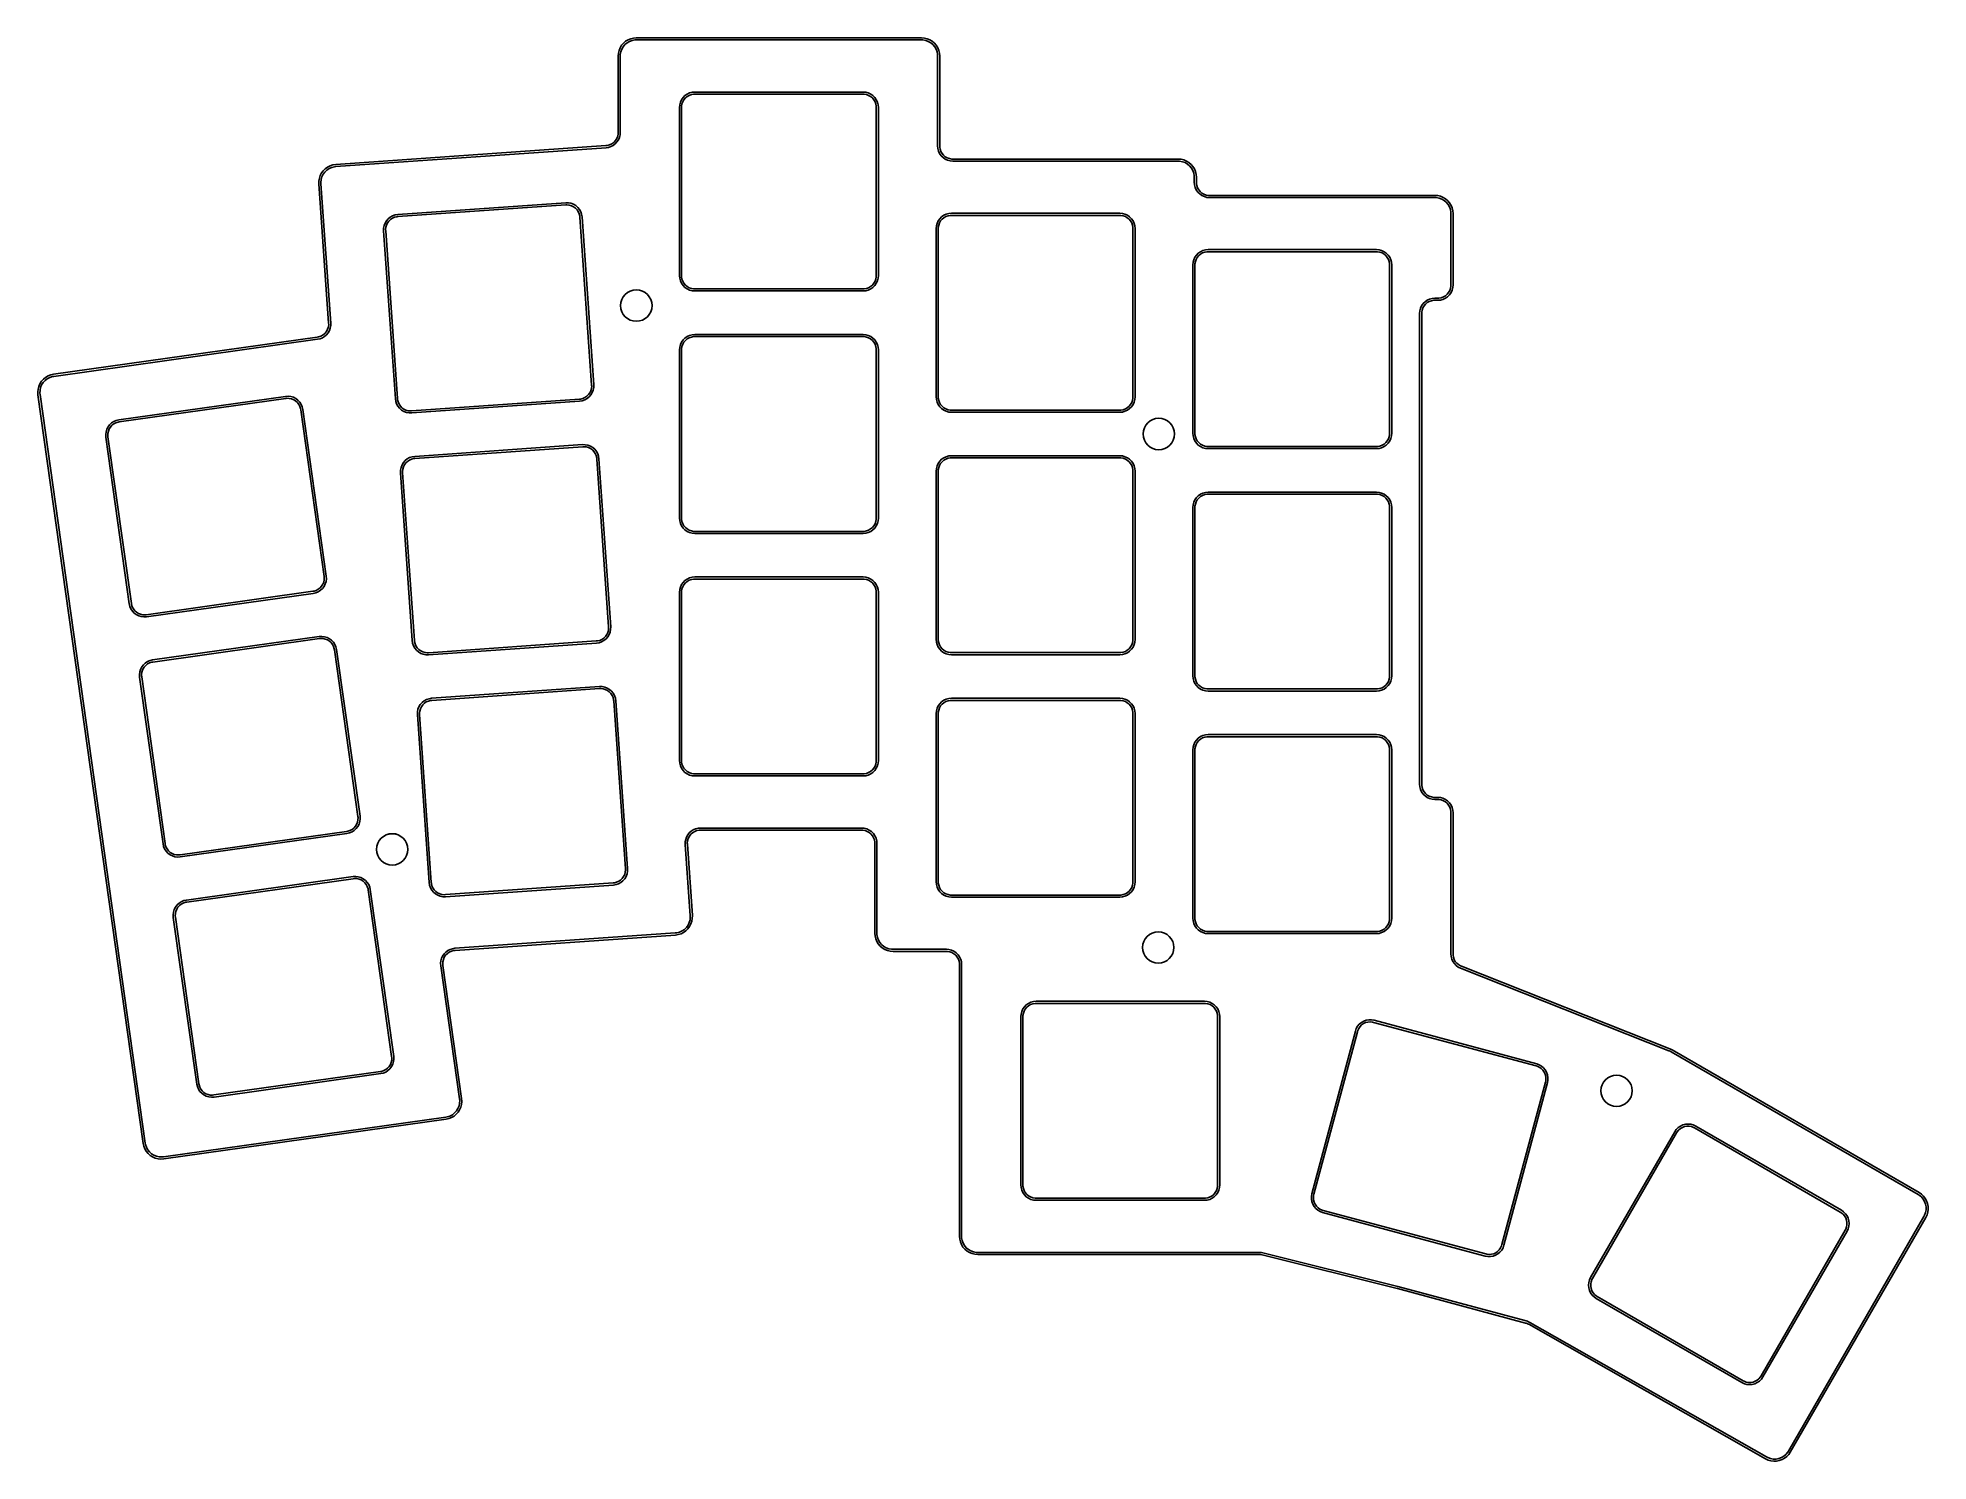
# Model space of a CAD drawing. Extents: x 33 to 165, y -128 to -28.
import ezdxf

# ---------------------------------------------------------------- set-up
doc = ezdxf.new("R2010")
doc.units = 0
doc.layers.add('BLACK', color=7, linetype='CONTINUOUS')

msp = doc.modelspace()

# ---------------------------------------------------------------- linework, layer by layer
at = {"layer": 'BLACK', "linetype": 'CONTINUOUS'}
for p, q in [((73.464028, -29.130557), (73.479731, -28.931105)), ((73.464028, -29.13056), (73.464028, -29.130557)), ((73.464028, -34.488677), (73.464028, -29.13056)), ((73.479731, -28.931105), (73.52644, -28.736563)), ((73.52644, -28.736563), (73.603006, -28.551723)), ((73.603006, -28.551723), (73.707542, -28.381136)), ((73.61403, -29.032137), (73.614028, -29.130557)), ((73.614028, -29.130557), (73.614028, -29.13056)), ((73.614028, -29.13056), (73.614028, -34.488675)), ((73.648218, -28.838278), (73.61403, -29.032137)), ((73.715547, -28.6533), (73.648218, -28.838278)), ((73.707542, -28.381136), (73.837476, -28.229)), ((73.813972, -28.482823), (73.715547, -28.6533)), ((73.940504, -28.332025), (73.813972, -28.482823)), ((73.837476, -28.229), (73.989608, -28.099062)), ((74.091298, -28.20549), (73.940504, -28.332025)), ((73.989608, -28.099062), (74.160193, -27.994521)), ((74.261773, -28.107059), (74.091298, -28.20549)), ((74.160193, -27.994521), (74.345031, -27.917951)), ((74.446749, -28.039725), (74.261773, -28.107059)), ((74.345031, -27.917951), (74.539571, -27.871236)), ((74.640607, -28.005533), (74.446749, -28.039725)), ((74.539571, -27.871236), (74.739023, -27.855528)), ((74.738703, -28.005528), (74.640607, -28.005533)), ((74.739028, -28.00556), (74.738703, -28.005528)), ((74.739023, -27.855528), (74.739024, -27.85556)), ((74.739024, -27.85556), (74.739028, -27.85556)), ((74.739028, -27.85556), (94.739028, -27.85556)), ((74.739032, -28.00556), (74.739028, -28.00556)), ((94.739026, -28.00556), (74.739032, -28.00556)), ((94.837451, -28.005562), (94.739026, -28.00556)), ((94.739028, -27.85556), (94.739029, -27.85556)), ((94.739029, -27.85556), (94.73903, -27.85556)), ((94.73903, -27.85556), (94.938482, -27.871261)), ((95.031309, -28.039748), (94.837451, -28.005562)), ((94.938482, -27.871261), (95.133024, -27.91797)), ((95.216286, -28.107077), (95.031309, -28.039748)), ((95.133024, -27.91797), (95.317863, -27.994535)), ((95.386762, -28.205502), (95.216286, -28.107077)), ((95.317863, -27.994535), (95.48845, -28.099071)), ((95.537558, -28.332034), (95.386762, -28.205502)), ((95.48845, -28.099071), (95.640585, -28.229006)), ((95.664091, -28.482828), (95.537558, -28.332034)), ((95.640585, -28.229006), (95.770521, -28.381139)), ((95.762519, -28.653304), (95.664091, -28.482828)), ((95.829849, -28.83828), (95.762519, -28.653304)), ((95.770521, -28.381139), (95.87506, -28.551725)), ((95.864037, -29.032138), (95.829849, -28.83828)), ((95.864028, -29.13056), (95.864039, -29.130438)), ((95.864028, -35.43056), (95.864028, -29.13056)), ((95.864039, -29.130438), (95.864037, -29.032138)), ((95.87506, -28.551725), (95.951626, -28.736564)), ((95.951626, -28.736564), (95.998337, -28.931105)), ((95.998337, -28.931105), (96.01404, -29.130557)), ((96.01404, -29.130557), (96.014028, -29.130558)), ((96.014028, -29.130558), (96.014028, -29.13056)), ((96.014028, -29.13056), (96.014028, -35.43056)), ((78.148039, -31.907062), (78.301532, -31.799579)), ((78.301532, -31.799579), (78.471356, -31.72038)), ((78.471356, -31.72038), (78.652353, -31.671872)), ((78.758106, -31.805533), (78.598711, -31.833648)), ((78.652353, -31.671872), (78.839023, -31.655528)), ((78.838703, -31.805528), (78.758106, -31.805533)), ((78.839028, -31.80556), (78.838703, -31.805528)), ((78.839023, -31.655528), (78.839023, -31.65556)), ((78.839023, -31.65556), (78.839024, -31.65556)), ((78.839024, -31.65556), (78.839028, -31.65556)), ((78.839028, -31.65556), (90.639028, -31.65556)), ((78.839033, -31.80556), (78.839028, -31.80556)), ((90.639026, -31.80556), (78.839033, -31.80556)), ((90.719953, -31.805561), (90.639026, -31.80556)), ((90.639028, -31.65556), (90.639029, -31.65556)), ((90.639029, -31.65556), (90.63903, -31.65556)), ((90.63903, -31.65556), (90.8257, -31.671896)), ((90.879348, -31.83367), (90.719953, -31.805561)), ((90.8257, -31.671896), (91.006698, -31.720398)), ((91.006698, -31.720398), (91.176525, -31.799591)), ((91.176525, -31.799591), (91.330021, -31.90707)), ((77.764028, -32.730557), (77.780366, -32.543887)), ((77.764028, -32.73056), (77.764028, -32.730557)), ((77.764028, -44.53056), (77.764028, -32.73056)), ((77.780366, -32.543887), (77.828868, -32.362888)), ((77.828868, -32.362888), (77.908062, -32.193062)), ((77.908062, -32.193062), (78.01554, -32.039565)), ((77.91403, -32.649635), (77.914028, -32.730557)), ((77.914028, -32.730557), (77.914028, -32.73056)), ((77.914028, -32.73056), (77.914028, -44.53056)), ((77.942141, -32.49024), (77.91403, -32.649635)), ((77.997501, -32.338147), (77.942141, -32.49024)), ((78.078429, -32.197976), (77.997501, -32.338147)), ((78.01554, -32.039565), (78.148039, -31.907062)), ((78.182466, -32.073987), (78.078429, -32.197976)), ((78.306452, -31.969946), (78.182466, -32.073987)), ((78.44662, -31.889013), (78.306452, -31.969946)), ((78.598711, -31.833648), (78.44662, -31.889013)), ((91.03144, -31.88903), (90.879348, -31.83367)), ((91.171609, -31.969958), (91.03144, -31.88903)), ((91.295597, -32.073995), (91.171609, -31.969958)), ((91.399636, -32.197982), (91.295597, -32.073995)), ((91.330021, -31.90707), (91.462522, -32.03957)), ((91.480566, -32.33815), (91.399636, -32.197982)), ((91.462522, -32.03957), (91.570003, -32.193064)), ((91.535927, -32.490242), (91.480566, -32.33815)), ((91.564038, -32.649636), (91.535927, -32.490242)), ((91.564028, -32.73056), (91.564039, -32.730438)), ((91.564028, -44.53056), (91.564028, -32.73056)), ((91.564039, -32.730438), (91.564038, -32.649636)), ((91.570003, -32.193064), (91.649198, -32.36289)), ((91.649198, -32.36289), (91.697702, -32.543887)), ((91.697702, -32.543887), (91.71404, -32.730557)), ((91.71404, -32.730557), (91.714028, -32.730557)), ((91.714028, -32.730557), (91.714028, -32.73056)), ((91.714028, -32.73056), (91.714028, -44.53056)), ((53.659457, -36.736124), (72.603553, -35.411424)), ((72.614008, -35.561058), (53.669914, -36.885759)), ((72.603553, -35.411424), (72.603555, -35.411424)), ((72.603554, -35.411379), (72.690392, -35.405435)), ((72.603558, -35.411423), (72.603554, -35.411379)), ((72.603555, -35.411424), (72.603558, -35.411423)), ((72.61401, -35.561059), (72.614008, -35.561058)), ((72.614016, -35.561058), (72.614009, -35.561058)), ((72.614009, -35.561058), (72.61401, -35.561059)), ((72.616932, -35.560563), (72.614016, -35.561058)), ((72.790987, -35.533699), (72.616932, -35.560563)), ((72.690392, -35.405435), (72.858741, -35.361123)), ((72.960977, -35.477381), (72.790987, -35.533699)), ((72.858741, -35.361123), (73.015868, -35.286186)), ((73.119257, -35.393624), (72.960977, -35.477381)), ((73.015868, -35.286186), (73.15626, -35.183254)), ((73.261437, -35.284752), (73.119257, -35.393624)), ((73.15626, -35.183254), (73.274986, -35.055942)), ((73.383569, -35.153788), (73.261437, -35.284752)), ((73.274986, -35.055942), (73.367881, -34.908717)), ((73.367881, -34.908717), (73.431682, -34.746747)), ((73.482265, -35.004365), (73.383569, -35.153788)), ((73.431682, -34.746747), (73.464151, -34.57572)), ((73.464028, -34.488678), (73.464028, -34.488677)), ((73.464028, -34.488679), (73.464028, -34.488678)), ((73.464151, -34.57572), (73.464028, -34.488679)), ((73.554785, -34.84063), (73.482265, -35.004365)), ((73.599116, -34.667129), (73.554785, -34.84063)), ((73.614028, -34.488675), (73.599116, -34.667129)), ((95.864137, -35.431671), (95.864028, -35.43056)), ((95.880365, -35.61723), (95.864137, -35.431671)), ((95.928859, -35.798233), (95.880365, -35.61723)), ((96.014028, -35.43056), (96.014028, -35.430563)), ((96.014028, -35.430563), (96.01404, -35.430563)), ((96.01404, -35.430563), (96.014037, -35.51149)), ((96.014037, -35.51149), (96.042138, -35.670886)), ((96.042138, -35.670886), (96.097491, -35.82298)), ((52.786135, -37.171558), (52.928838, -37.031332)), ((52.928838, -37.031332), (53.091722, -36.915158)), ((53.200896, -37.020346), (53.037699, -37.130414)), ((53.091722, -36.915158), (53.270775, -36.825897)), ((53.380728, -36.940292), (53.200896, -37.020346)), ((53.270775, -36.825897), (53.461587, -36.765746)), ((53.571729, -36.892682), (53.380728, -36.940292)), ((53.461587, -36.765746), (53.656254, -36.736666)), ((53.669913, -36.885823), (53.571729, -36.892682)), ((53.656254, -36.736666), (53.65945, -36.736125)), ((53.65945, -36.736125), (53.659456, -36.736124)), ((53.659456, -36.736124), (53.659457, -36.736124)), ((53.66991, -36.885758), (53.669908, -36.88576)), ((53.669908, -36.88576), (53.669913, -36.885823)), ((53.669914, -36.885759), (53.66991, -36.885758)), ((96.008048, -35.968064), (95.928859, -35.798233)), ((96.115526, -36.121563), (96.008048, -35.968064)), ((96.097491, -35.82298), (96.178416, -35.963151)), ((96.248027, -36.254066), (96.115526, -36.121563)), ((96.178416, -35.963151), (96.282452, -36.08714)), ((96.401525, -36.361546), (96.248027, -36.254066)), ((96.282452, -36.08714), (96.406439, -36.191178)), ((96.571355, -36.440737), (96.401525, -36.361546)), ((96.406439, -36.191178), (96.54661, -36.272104)), ((96.54661, -36.272104), (96.698703, -36.327459)), ((96.752357, -36.489233), (96.571355, -36.440737)), ((96.698703, -36.327459), (96.858099, -36.355562)), ((96.939012, -36.505558), (96.752357, -36.489233)), ((96.858099, -36.355562), (96.939026, -36.35556)), ((96.939028, -36.50556), (96.939012, -36.505558)), ((96.939026, -36.35556), (96.939028, -36.35556)), ((96.939028, -36.35556), (112.739028, -36.35556)), ((96.93903, -36.50556), (96.939028, -36.50556)), ((112.739026, -36.50556), (96.93903, -36.50556)), ((112.837451, -36.505562), (112.739026, -36.50556)), ((112.739028, -36.35556), (112.739029, -36.35556)), ((112.739029, -36.35556), (112.73903, -36.35556)), ((112.73903, -36.35556), (112.938482, -36.371261)), ((113.031309, -36.539748), (112.837451, -36.505562)), ((112.938482, -36.371261), (113.133024, -36.41797)), ((113.216286, -36.607077), (113.031309, -36.539748)), ((113.133024, -36.41797), (113.317863, -36.494535)), ((113.386762, -36.705502), (113.216286, -36.607077)), ((113.317863, -36.494535), (113.48845, -36.599071)), ((113.537558, -36.832034), (113.386762, -36.705502)), ((113.48845, -36.599071), (113.640585, -36.729006)), ((113.664091, -36.982828), (113.537558, -36.832034)), ((113.640585, -36.729006), (113.770521, -36.881139)), ((113.762519, -37.153304), (113.664091, -36.982828)), ((113.770521, -36.881139), (113.87506, -37.051725)), ((113.87506, -37.051725), (113.951626, -37.236564)), ((52.476496, -38.096957), (52.478239, -37.896898)), ((52.476496, -38.096958), (52.476496, -38.096957)), ((53.159335, -47.862016), (52.476496, -38.096958)), ((52.478239, -37.896898), (52.511259, -37.699573)), ((52.511259, -37.699573), (52.574742, -37.509843)), ((52.574742, -37.509843), (52.667126, -37.332382)), ((52.639838, -37.792542), (52.619264, -37.98831)), ((52.619264, -37.98831), (52.626131, -38.086493)), ((52.626131, -38.086493), (52.62613, -38.086493)), ((52.62613, -38.086493), (52.62613, -38.086494)), ((52.62613, -38.086494), (53.30897, -47.851559)), ((52.694096, -37.603322), (52.639838, -37.792542)), ((52.667126, -37.332382), (52.786135, -37.171558)), ((52.780389, -37.426399), (52.694096, -37.603322)), ((52.896096, -37.26715), (52.780389, -37.426399)), ((53.037699, -37.130414), (52.896096, -37.26715)), ((113.829849, -37.33828), (113.762519, -37.153304)), ((113.864037, -37.532138), (113.829849, -37.33828)), ((113.864028, -37.63056), (113.864039, -37.630438)), ((113.864028, -37.98056), (113.864028, -37.63056)), ((113.864137, -37.981671), (113.864028, -37.98056)), ((113.864039, -37.630438), (113.864037, -37.532138)), ((113.880365, -38.16723), (113.864137, -37.981671)), ((113.928859, -38.348233), (113.880365, -38.16723)), ((114.008048, -38.518064), (113.928859, -38.348233)), ((113.951626, -37.236564), (113.998337, -37.431105)), ((113.998337, -37.431105), (114.01404, -37.630557)), ((114.01404, -37.630557), (114.014028, -37.630558)), ((114.014028, -37.630558), (114.014028, -37.63056)), ((114.014028, -37.63056), (114.014028, -37.98056)), ((114.014028, -37.98056), (114.014028, -37.980563)), ((114.014028, -37.980563), (114.01404, -37.980563)), ((114.01404, -37.980563), (114.014037, -38.06149)), ((114.014037, -38.06149), (114.042138, -38.220886)), ((114.042138, -38.220886), (114.097491, -38.37298)), ((114.097491, -38.37298), (114.178416, -38.513151)), ((58.014538, -40.240865), (69.785791, -39.41774)), ((69.796257, -39.567374), (58.025001, -40.3905)), ((69.785791, -39.41774), (69.785792, -39.41774)), ((69.785792, -39.41774), (69.785793, -39.41774)), ((69.785793, -39.41774), (69.785794, -39.41774)), ((69.785794, -39.41774), (69.973149, -39.421007)), ((69.796258, -39.567374), (69.796257, -39.567373)), ((69.796257, -39.567373), (69.796257, -39.567374)), ((69.876988, -39.561728), (69.796258, -39.567374)), ((70.037957, -39.578644), (69.876988, -39.561728)), ((69.973149, -39.421007), (70.157093, -39.45676)), ((70.193542, -39.623256), (70.037957, -39.578644)), ((70.157093, -39.45676), (70.332034, -39.523911)), ((70.339016, -39.694207), (70.193542, -39.623256)), ((70.332034, -39.523911), (70.492656, -39.620422)), ((70.469959, -39.789342), (70.339016, -39.694207)), ((70.492656, -39.620422), (70.634078, -39.743358)), ((70.634078, -39.743358), (70.752003, -39.888985)), ((114.115526, -38.671563), (114.008048, -38.518064)), ((114.248027, -38.804066), (114.115526, -38.671563)), ((114.178416, -38.513151), (114.282452, -38.63714)), ((114.401525, -38.911546), (114.248027, -38.804066)), ((114.282452, -38.63714), (114.406439, -38.741178)), ((114.571355, -38.990737), (114.401525, -38.911546)), ((114.406439, -38.741178), (114.54661, -38.822104)), ((114.54661, -38.822104), (114.698703, -38.877459)), ((114.752357, -39.039233), (114.571355, -38.990737)), ((114.698703, -38.877459), (114.858099, -38.905562)), ((114.939012, -39.055558), (114.752357, -39.039233)), ((114.858099, -38.905562), (114.939026, -38.90556)), ((114.939028, -39.05556), (114.939012, -39.055558)), ((114.939026, -38.90556), (114.939028, -38.90556)), ((114.939028, -38.90556), (130.739028, -38.90556)), ((114.93903, -39.05556), (114.939028, -39.05556)), ((130.739026, -39.05556), (114.93903, -39.05556)), ((130.837451, -39.055562), (130.739026, -39.05556)), ((130.739028, -38.90556), (130.739029, -38.90556)), ((130.739029, -38.90556), (130.73903, -38.90556)), ((130.73903, -38.90556), (130.938482, -38.921261)), ((131.031309, -39.089748), (130.837451, -39.055562)), ((130.938482, -38.921261), (131.133024, -38.96797)), ((131.216286, -39.157077), (131.031309, -39.089748)), ((131.133024, -38.96797), (131.317863, -39.044535)), ((131.386762, -39.255502), (131.216286, -39.157077)), ((131.317863, -39.044535), (131.48845, -39.149071)), ((131.537558, -39.382034), (131.386762, -39.255502)), ((131.48845, -39.149071), (131.640585, -39.279006)), ((131.664091, -39.532828), (131.537558, -39.382034)), ((131.640585, -39.279006), (131.770521, -39.431139)), ((131.762519, -39.703304), (131.664091, -39.532828)), ((131.829849, -39.88828), (131.762519, -39.703304)), ((131.770521, -39.431139), (131.87506, -39.601725)), ((131.87506, -39.601725), (131.951626, -39.786564)), ((57.020407, -41.200878), (57.056156, -41.016931)), ((57.056156, -41.016931), (57.123305, -40.841986)), ((57.123305, -40.841986), (57.219814, -40.68136)), ((57.222651, -40.980477), (57.178043, -41.136066)), ((57.219814, -40.68136), (57.342751, -40.539933)), ((57.293601, -40.834999), (57.222651, -40.980477)), ((57.388736, -40.704052), (57.293601, -40.834999)), ((57.342751, -40.539933), (57.488379, -40.422005)), ((57.505166, -40.591615), (57.388736, -40.704052)), ((57.488379, -40.422005), (57.652274, -40.331157)), ((57.639351, -40.501106), (57.505166, -40.591615)), ((57.787216, -40.435273), (57.639351, -40.501106)), ((57.652274, -40.331157), (57.829454, -40.270151)), ((57.944266, -40.396119), (57.787216, -40.435273)), ((57.829454, -40.270151), (58.014537, -40.24084)), ((58.024743, -40.390492), (57.944266, -40.396119)), ((58.014537, -40.24084), (58.014538, -40.240865)), ((58.024998, -40.390499), (58.024743, -40.390492)), ((58.024999, -40.3905), (58.024998, -40.390499)), ((58.025001, -40.3905), (58.024999, -40.390499)), ((58.024999, -40.390499), (58.024999, -40.3905)), ((70.582393, -39.905771), (70.469959, -39.789342)), ((70.6729, -40.039955), (70.582393, -39.905771)), ((70.73873, -40.187818), (70.6729, -40.039955)), ((70.777884, -40.344865), (70.73873, -40.187818)), ((70.752003, -39.888985), (70.842848, -40.052877)), ((70.783528, -40.425595), (70.777884, -40.344865)), ((70.783529, -40.425595), (70.783528, -40.425595)), ((70.783529, -40.425597), (70.783529, -40.425595)), ((71.606655, -52.196852), (70.783529, -40.425597)), ((70.842848, -40.052877), (70.903853, -40.230055)), ((70.903853, -40.230055), (70.933158, -40.415104)), ((70.933158, -40.415104), (70.933163, -40.415133)), ((70.933163, -40.415133), (71.756289, -52.186388)), ((95.764028, -41.230557), (95.780366, -41.043887)), ((95.780366, -41.043887), (95.828868, -40.862888)), ((95.828868, -40.862888), (95.908062, -40.693062)), ((95.908062, -40.693062), (96.01554, -40.539565)), ((95.942141, -40.99024), (95.91403, -41.149635)), ((95.997501, -40.838147), (95.942141, -40.99024)), ((96.078429, -40.697976), (95.997501, -40.838147)), ((96.01554, -40.539565), (96.148039, -40.407062)), ((96.182466, -40.573987), (96.078429, -40.697976)), ((96.148039, -40.407062), (96.301532, -40.299579)), ((96.306452, -40.469946), (96.182466, -40.573987)), ((96.301532, -40.299579), (96.471356, -40.22038)), ((96.44662, -40.389013), (96.306452, -40.469946)), ((96.598711, -40.333648), (96.44662, -40.389013)), ((96.471356, -40.22038), (96.652353, -40.171872)), ((96.758106, -40.305533), (96.598711, -40.333648)), ((96.652353, -40.171872), (96.839023, -40.155528)), ((96.838703, -40.305528), (96.758106, -40.305533)), ((96.839028, -40.30556), (96.838703, -40.305528)), ((96.839023, -40.155528), (96.839023, -40.15556)), ((96.839023, -40.15556), (96.839024, -40.15556)), ((96.839024, -40.15556), (96.839028, -40.15556)), ((96.839028, -40.15556), (108.639028, -40.15556)), ((96.839033, -40.30556), (96.839028, -40.30556)), ((108.639026, -40.30556), (96.839033, -40.30556)), ((108.719953, -40.305561), (108.639026, -40.30556)), ((108.639028, -40.15556), (108.639029, -40.15556)), ((108.639029, -40.15556), (108.63903, -40.15556)), ((108.63903, -40.15556), (108.8257, -40.171896)), ((108.879348, -40.33367), (108.719953, -40.305561)), ((108.8257, -40.171896), (109.006698, -40.220398)), ((109.03144, -40.38903), (108.879348, -40.33367)), ((109.006698, -40.220398), (109.176525, -40.299591)), ((109.171609, -40.469958), (109.03144, -40.38903)), ((109.295597, -40.573995), (109.171609, -40.469958)), ((109.176525, -40.299591), (109.330021, -40.40707)), ((109.399636, -40.697982), (109.295597, -40.573995)), ((109.330021, -40.40707), (109.462522, -40.53957)), ((109.480566, -40.83815), (109.399636, -40.697982)), ((109.462522, -40.53957), (109.570003, -40.693064)), ((109.535927, -40.990242), (109.480566, -40.83815)), ((109.564038, -41.149636), (109.535927, -40.990242)), ((109.570003, -40.693064), (109.649198, -40.86289)), ((109.649198, -40.86289), (109.697702, -41.043887)), ((109.697702, -41.043887), (109.71404, -41.230557)), ((131.864037, -40.082138), (131.829849, -39.88828)), ((131.864028, -40.18056), (131.864039, -40.180438)), ((131.864028, -45.18056), (131.864028, -40.18056)), ((131.864039, -40.180438), (131.864037, -40.082138)), ((131.951626, -39.786564), (131.998337, -39.981105)), ((131.998337, -39.981105), (132.01404, -40.180557)), ((132.01404, -40.180557), (132.014028, -40.180558)), ((132.014028, -40.180558), (132.014028, -40.18056)), ((132.014028, -40.18056), (132.014028, -45.18056)), ((57.017145, -41.388231), (57.020407, -41.200878)), ((57.017145, -41.388236), (57.017145, -41.388231)), ((57.840271, -53.159492), (57.017145, -41.388236)), ((57.178043, -41.136066), (57.161131, -41.297037)), ((57.161131, -41.297037), (57.166779, -41.377769)), ((57.166779, -41.377769), (57.166778, -41.37777)), ((57.166778, -41.37777), (57.166779, -41.377772)), ((57.166779, -41.377772), (57.989905, -53.149028)), ((95.764028, -41.23056), (95.764028, -41.230557)), ((95.764028, -53.03056), (95.764028, -41.23056)), ((95.91403, -41.149635), (95.914028, -41.230557)), ((95.914028, -41.230557), (95.914028, -41.23056)), ((95.914028, -41.23056), (95.914028, -53.03056)), ((109.564028, -41.23056), (109.564039, -41.230438)), ((109.564028, -53.03056), (109.564028, -41.23056)), ((109.564039, -41.230438), (109.564038, -41.149636)), ((109.71404, -41.230557), (109.714028, -41.230557)), ((109.714028, -41.230557), (109.714028, -41.23056)), ((109.714028, -41.23056), (109.714028, -53.03056)), ((113.764028, -43.780557), (113.780366, -43.593887)), ((113.780366, -43.593887), (113.828868, -43.412888)), ((113.828868, -43.412888), (113.908062, -43.243062)), ((113.908062, -43.243062), (114.01554, -43.089565)), ((113.91403, -43.699635), (113.914028, -43.780557)), ((113.942141, -43.54024), (113.91403, -43.699635)), ((113.997501, -43.388147), (113.942141, -43.54024)), ((114.078429, -43.247976), (113.997501, -43.388147)), ((114.01554, -43.089565), (114.148039, -42.957062)), ((114.182466, -43.123987), (114.078429, -43.247976)), ((114.148039, -42.957062), (114.301532, -42.849579)), ((114.306452, -43.019946), (114.182466, -43.123987)), ((114.301532, -42.849579), (114.471356, -42.77038)), ((114.44662, -42.939013), (114.306452, -43.019946)), ((114.598711, -42.883648), (114.44662, -42.939013)), ((114.471356, -42.77038), (114.652353, -42.721872)), ((114.758106, -42.855533), (114.598711, -42.883648)), ((114.652353, -42.721872), (114.839023, -42.705528)), ((114.838703, -42.855528), (114.758106, -42.855533)), ((114.839028, -42.85556), (114.838703, -42.855528)), ((114.839023, -42.705528), (114.839023, -42.70556)), ((114.839023, -42.70556), (114.839024, -42.70556)), ((114.839024, -42.70556), (114.839028, -42.70556)), ((114.839028, -42.70556), (126.639028, -42.70556)), ((114.839033, -42.85556), (114.839028, -42.85556)), ((126.639026, -42.85556), (114.839033, -42.85556)), ((126.719953, -42.855561), (126.639026, -42.85556)), ((126.639028, -42.70556), (126.639029, -42.70556)), ((126.639029, -42.70556), (126.63903, -42.70556)), ((126.63903, -42.70556), (126.8257, -42.721896)), ((126.879348, -42.88367), (126.719953, -42.855561)), ((126.8257, -42.721896), (127.006698, -42.770398)), ((127.03144, -42.93903), (126.879348, -42.88367)), ((127.006698, -42.770398), (127.176525, -42.849591)), ((127.171609, -43.019958), (127.03144, -42.93903)), ((127.295597, -43.123995), (127.171609, -43.019958)), ((127.176525, -42.849591), (127.330021, -42.95707)), ((127.399636, -43.247982), (127.295597, -43.123995)), ((127.330021, -42.95707), (127.462522, -43.08957)), ((127.480566, -43.38815), (127.399636, -43.247982)), ((127.462522, -43.08957), (127.570003, -43.243064)), ((127.535927, -43.540242), (127.480566, -43.38815)), ((127.564038, -43.699636), (127.535927, -43.540242)), ((127.564039, -43.780438), (127.564038, -43.699636)), ((127.570003, -43.243064), (127.649198, -43.41289)), ((127.649198, -43.41289), (127.697702, -43.593887)), ((127.697702, -43.593887), (127.71404, -43.780557)), ((77.764137, -44.531671), (77.764028, -44.53056)), ((77.780365, -44.71723), (77.764137, -44.531671)), ((77.828859, -44.898233), (77.780365, -44.71723)), ((77.908048, -45.068064), (77.828859, -44.898233)), ((78.015526, -45.221563), (77.908048, -45.068064)), ((77.914028, -44.53056), (77.914028, -44.530563)), ((77.914028, -44.530563), (77.91404, -44.530563)), ((77.91404, -44.530563), (77.914037, -44.61149)), ((77.914037, -44.61149), (77.942138, -44.770886)), ((77.942138, -44.770886), (77.997491, -44.92298)), ((77.997491, -44.92298), (78.078416, -45.063151)), ((78.078416, -45.063151), (78.182452, -45.18714)), ((91.295611, -45.187132), (91.399649, -45.063146)), ((91.399649, -45.063146), (91.480575, -44.922977)), ((91.570016, -45.068062), (91.462536, -45.221558)), ((91.480575, -44.922977), (91.53593, -44.770884)), ((91.53593, -44.770884), (91.564031, -44.611489)), ((91.564028, -44.530562), (91.564028, -44.53056)), ((91.564028, -44.530563), (91.564028, -44.530562)), ((91.564031, -44.611489), (91.564028, -44.530563)), ((91.649207, -44.898232), (91.570016, -45.068062)), ((91.697703, -44.71723), (91.649207, -44.898232)), ((91.714025, -44.530583), (91.697703, -44.71723)), ((91.714028, -44.53056), (91.714025, -44.530583)), ((113.764028, -43.78056), (113.764028, -43.780557)), ((113.764028, -55.58056), (113.764028, -43.78056)), ((113.914028, -43.780557), (113.914028, -43.78056)), ((113.914028, -43.78056), (113.914028, -55.58056)), ((127.564028, -43.78056), (127.564039, -43.780438)), ((127.564028, -55.58056), (127.564028, -43.78056)), ((127.71404, -43.780557), (127.714028, -43.780557)), ((127.714028, -43.780557), (127.714028, -43.78056)), ((127.714028, -43.78056), (127.714028, -55.58056)), ((78.148027, -45.354066), (78.015526, -45.221563)), ((78.301525, -45.461546), (78.148027, -45.354066)), ((78.182452, -45.18714), (78.306439, -45.291178)), ((78.471355, -45.540737), (78.301525, -45.461546)), ((78.306439, -45.291178), (78.44661, -45.372104)), ((78.44661, -45.372104), (78.598703, -45.427459)), ((78.652357, -45.589233), (78.471355, -45.540737)), ((78.598703, -45.427459), (78.758099, -45.455562)), ((78.839012, -45.605558), (78.652357, -45.589233)), ((78.758099, -45.455562), (78.839026, -45.45556)), ((78.839028, -45.60556), (78.839012, -45.605558)), ((78.839026, -45.45556), (78.839028, -45.45556)), ((78.839028, -45.45556), (90.639028, -45.45556)), ((78.83903, -45.60556), (78.839028, -45.60556)), ((90.639023, -45.60556), (78.83903, -45.60556)), ((90.639028, -45.60556), (90.639023, -45.60556)), ((90.639028, -45.45556), (90.639031, -45.45556)), ((90.64196, -45.605271), (90.639028, -45.60556)), ((90.639031, -45.45556), (90.639033, -45.45556)), ((90.639033, -45.45556), (90.639033, -45.455528)), ((90.639033, -45.455528), (90.71996, -45.455533)), ((90.825696, -45.589209), (90.64196, -45.605271)), ((90.71996, -45.455533), (90.879356, -45.427437)), ((91.006699, -45.540719), (90.825696, -45.589209)), ((90.879356, -45.427437), (91.03145, -45.372087)), ((91.176532, -45.461534), (91.006699, -45.540719)), ((91.03145, -45.372087), (91.171622, -45.291166)), ((91.171622, -45.291166), (91.295611, -45.187132)), ((91.330032, -45.354058), (91.176532, -45.461534)), ((91.462536, -45.221558), (91.330032, -45.354058)), ((129.91554, -46.489565), (130.048039, -46.357062)), ((130.048039, -46.357062), (130.201532, -46.249579)), ((130.201532, -46.249579), (130.371356, -46.17038)), ((130.34662, -46.339013), (130.206452, -46.419946)), ((130.498711, -46.283648), (130.34662, -46.339013)), ((130.371356, -46.17038), (130.552353, -46.121872)), ((130.658106, -46.255533), (130.498711, -46.283648)), ((130.552353, -46.121872), (130.739023, -46.105528)), ((130.738703, -46.255528), (130.658106, -46.255533)), ((130.739028, -46.25556), (130.738703, -46.255528)), ((130.739023, -46.105528), (130.739023, -46.10556)), ((130.739023, -46.10556), (130.739024, -46.10556)), ((130.739024, -46.10556), (130.739028, -46.10556)), ((130.739028, -46.10556), (130.939028, -46.10556)), ((130.739033, -46.25556), (130.739028, -46.25556)), ((130.939023, -46.25556), (130.739033, -46.25556)), ((130.939028, -46.25556), (130.939023, -46.25556)), ((130.939028, -46.10556), (130.939031, -46.10556)), ((130.94196, -46.255271), (130.939028, -46.25556)), ((130.939031, -46.10556), (130.939033, -46.10556)), ((130.939033, -46.10556), (130.939033, -46.105528)), ((130.939033, -46.105528), (131.01996, -46.105533)), ((131.125696, -46.239209), (130.94196, -46.255271)), ((131.01996, -46.105533), (131.179356, -46.077437)), ((131.306699, -46.190719), (131.125696, -46.239209)), ((131.179356, -46.077437), (131.33145, -46.022087)), ((131.476532, -46.111534), (131.306699, -46.190719)), ((131.33145, -46.022087), (131.471622, -45.941166)), ((131.471622, -45.941166), (131.595611, -45.837132)), ((131.630032, -46.004058), (131.476532, -46.111534)), ((131.595611, -45.837132), (131.699649, -45.713146)), ((131.762536, -45.871558), (131.630032, -46.004058)), ((131.699649, -45.713146), (131.780575, -45.572977)), ((131.870016, -45.718062), (131.762536, -45.871558)), ((131.780575, -45.572977), (131.83593, -45.420884)), ((131.83593, -45.420884), (131.864031, -45.261489)), ((131.864028, -45.180562), (131.864028, -45.18056)), ((131.864028, -45.180563), (131.864028, -45.180562)), ((131.864031, -45.261489), (131.864028, -45.180563)), ((131.949207, -45.548232), (131.870016, -45.718062)), ((131.997703, -45.36723), (131.949207, -45.548232)), ((132.014025, -45.180583), (131.997703, -45.36723)), ((132.014028, -45.18056), (132.014025, -45.180583)), ((129.664028, -47.180557), (129.680366, -46.993887)), ((129.664028, -47.18056), (129.664028, -47.180557)), ((129.664028, -80.18056), (129.664028, -47.18056)), ((129.680366, -46.993887), (129.728868, -46.812888)), ((129.728868, -46.812888), (129.808062, -46.643062)), ((129.808062, -46.643062), (129.91554, -46.489565)), ((129.81403, -47.099635), (129.814028, -47.180557)), ((129.814028, -47.180557), (129.814028, -47.18056)), ((129.814028, -47.18056), (129.814028, -80.18056)), ((129.842141, -46.94024), (129.81403, -47.099635)), ((129.897501, -46.788147), (129.842141, -46.94024)), ((129.978429, -46.647976), (129.897501, -46.788147)), ((130.082466, -46.523987), (129.978429, -46.647976)), ((130.206452, -46.419946), (130.082466, -46.523987)), ((33.865844, -51.442478), (52.365324, -48.842546)), ((52.3862, -48.991086), (33.88672, -51.591018)), ((52.365324, -48.842546), (52.365585, -48.842535)), ((52.365585, -48.842535), (52.451533, -48.830572)), ((52.386204, -48.991084), (52.3862, -48.991086)), ((52.386206, -48.991085), (52.386204, -48.991084)), ((52.38621, -48.99111), (52.386206, -48.991085)), ((52.560846, -48.951491), (52.38621, -48.99111)), ((52.451533, -48.830572), (52.616376, -48.774603)), ((52.726484, -48.883434), (52.560846, -48.951491)), ((52.616376, -48.774603), (52.767888, -48.688872)), ((52.878528, -48.788827), (52.726484, -48.883434)), ((52.767888, -48.688872), (52.900753, -48.576388)), ((53.012758, -48.670295), (52.878528, -48.788827)), ((52.900753, -48.576388), (53.010306, -48.441096)), ((53.010306, -48.441096), (53.092705, -48.287746)), ((53.125451, -48.531127), (53.012758, -48.670295)), ((53.092705, -48.287746), (53.145057, -48.121719)), ((53.213481, -48.375183), (53.125451, -48.531127)), ((53.145057, -48.121719), (53.165524, -47.948841)), ((53.159335, -47.862019), (53.159335, -47.862016)), ((53.165524, -47.948841), (53.159335, -47.862019)), ((53.274404, -48.20679), (53.213481, -48.375183)), ((53.306531, -48.030621), (53.274404, -48.20679)), ((53.30897, -47.851563), (53.306531, -48.030621)), ((53.30897, -47.851559), (53.308969, -47.85156)), ((53.308969, -47.85156), (53.308971, -47.851563)), ((53.308971, -47.851563), (53.30897, -47.851563)), ((77.908062, -49.193062), (78.01554, -49.039565)), ((78.01554, -49.039565), (78.148039, -48.907062)), ((78.148039, -48.907062), (78.301532, -48.799579)), ((78.306452, -48.969946), (78.182466, -49.073987)), ((78.301532, -48.799579), (78.471356, -48.72038)), ((78.44662, -48.889013), (78.306452, -48.969946)), ((78.598711, -48.833648), (78.44662, -48.889013)), ((78.471356, -48.72038), (78.652353, -48.671872)), ((78.758106, -48.805533), (78.598711, -48.833648)), ((78.652353, -48.671872), (78.839023, -48.655528)), ((78.838703, -48.805528), (78.758106, -48.805533)), ((78.839028, -48.80556), (78.838703, -48.805528)), ((78.839023, -48.655528), (78.839023, -48.65556)), ((78.839023, -48.65556), (78.839024, -48.65556)), ((78.839024, -48.65556), (78.839028, -48.65556)), ((78.839028, -48.65556), (90.639028, -48.65556)), ((78.839033, -48.80556), (78.839028, -48.80556)), ((90.639026, -48.80556), (78.839033, -48.80556)), ((90.719953, -48.805561), (90.639026, -48.80556)), ((90.639028, -48.65556), (90.639029, -48.65556)), ((90.639029, -48.65556), (90.63903, -48.65556)), ((90.63903, -48.65556), (90.8257, -48.671896)), ((90.879348, -48.83367), (90.719953, -48.805561)), ((90.8257, -48.671896), (91.006698, -48.720398)), ((91.03144, -48.88903), (90.879348, -48.83367)), ((91.006698, -48.720398), (91.176525, -48.799591)), ((91.171609, -48.969958), (91.03144, -48.88903)), ((91.295597, -49.073995), (91.171609, -48.969958)), ((91.176525, -48.799591), (91.330021, -48.90707)), ((91.330021, -48.90707), (91.462522, -49.03957)), ((91.462522, -49.03957), (91.570003, -49.193064)), ((77.764028, -49.730557), (77.780366, -49.543887)), ((77.764028, -49.73056), (77.764028, -49.730557)), ((77.764028, -61.53056), (77.764028, -49.73056)), ((77.780366, -49.543887), (77.828868, -49.362888)), ((77.828868, -49.362888), (77.908062, -49.193062)), ((77.91403, -49.649635), (77.914028, -49.730557)), ((77.914028, -49.730557), (77.914028, -49.73056)), ((77.914028, -49.73056), (77.914028, -61.53056)), ((77.942141, -49.49024), (77.91403, -49.649635)), ((77.997501, -49.338147), (77.942141, -49.49024)), ((78.078429, -49.197976), (77.997501, -49.338147)), ((78.182466, -49.073987), (78.078429, -49.197976)), ((91.399636, -49.197982), (91.295597, -49.073995)), ((91.480566, -49.33815), (91.399636, -49.197982)), ((91.535927, -49.490242), (91.480566, -49.33815)), ((91.564038, -49.649636), (91.535927, -49.490242)), ((91.564028, -49.73056), (91.564039, -49.730438)), ((91.564028, -61.53056), (91.564028, -49.73056)), ((91.564039, -49.730438), (91.564038, -49.649636)), ((91.570003, -49.193064), (91.649198, -49.36289)), ((91.649198, -49.36289), (91.697702, -49.543887)), ((91.697702, -49.543887), (91.71404, -49.730557)), ((91.71404, -49.730557), (91.714028, -49.730557)), ((91.714028, -49.730557), (91.714028, -49.73056)), ((91.714028, -49.73056), (91.714028, -61.53056)), ((33.157613, -51.787931), (33.311991, -51.660673)), ((33.311991, -51.660673), (33.484376, -51.559132)), ((33.602046, -51.665571), (33.428241, -51.757985)), ((33.484376, -51.559132), (33.670522, -51.485806)), ((33.789259, -51.604742), (33.602046, -51.665571)), ((33.670522, -51.485806), (33.86038, -51.443714)), ((33.886724, -51.591043), (33.789259, -51.604742)), ((33.86038, -51.443714), (33.86165, -51.443189)), ((33.86165, -51.443189), (33.863634, -51.442993)), ((33.863634, -51.442993), (33.864601, -51.442779)), ((33.864601, -51.442779), (33.865844, -51.442478)), ((33.88672, -51.591018), (33.886724, -51.591043)), ((32.768489, -52.682819), (32.787669, -52.483673)), ((32.780697, -52.882509), (32.768489, -52.682819)), ((32.780698, -52.882516), (32.780697, -52.882509)), ((40.156872, -105.366723), (32.780698, -52.882516)), ((32.787669, -52.483673), (32.837765, -52.289979)), ((32.837765, -52.289979), (32.917545, -52.106506)), ((32.922417, -52.567449), (32.915543, -52.764176)), ((32.915543, -52.764176), (32.929237, -52.861637)), ((32.917545, -52.106506), (33.025043, -51.937772)), ((32.963348, -52.374905), (32.922417, -52.567449)), ((32.929237, -52.861637), (32.929238, -52.86164)), ((32.929238, -52.86164), (40.305412, -105.345847)), ((33.037091, -52.192393), (32.963348, -52.374905)), ((33.025043, -51.937772), (33.157613, -51.787931)), ((33.141406, -52.025459), (33.037091, -52.192393)), ((33.273123, -51.879175), (33.141406, -52.025459)), ((33.428241, -51.757985), (33.273123, -51.879175)), ((38.454801, -54.634886), (50.139959, -52.992645)), ((50.139959, -52.992645), (50.139961, -52.992645)), ((50.139961, -52.992645), (50.327089, -52.982833)), ((50.327089, -52.982833), (50.513077, -53.005666)), ((50.513077, -53.005666), (50.692275, -53.060451)), ((71.134071, -53.073459), (71.268256, -52.982961)), ((71.268256, -52.982961), (71.384686, -52.870534)), ((71.384686, -52.870534), (71.479822, -52.739596)), ((71.553605, -52.893236), (71.430666, -53.034653)), ((71.479822, -52.739596), (71.550774, -52.594127)), ((71.550774, -52.594127), (71.595386, -52.438546)), ((71.650117, -52.732619), (71.553605, -52.893236)), ((71.595386, -52.438546), (71.612301, -52.277582)), ((71.612301, -52.277582), (71.606654, -52.196854)), ((71.606654, -52.196854), (71.606655, -52.196854)), ((71.606655, -52.196854), (71.606655, -52.196852)), ((71.71727, -52.557682), (71.650117, -52.732619)), ((71.753022, -52.373741), (71.71727, -52.557682)), ((71.756286, -52.186482), (71.753022, -52.373741)), ((71.756289, -52.186388), (71.756286, -52.186482)), ((50.16084, -53.141185), (38.475677, -54.783427)), ((50.160841, -53.141184), (50.16084, -53.141185)), ((50.160843, -53.141185), (50.160841, -53.141184)), ((50.240981, -53.12992), (50.160843, -53.141185)), ((50.402734, -53.135565), (50.240981, -53.12992)), ((50.56105, -53.169214), (50.402734, -53.135565)), ((50.711116, -53.229845), (50.56105, -53.169214)), ((50.692275, -53.060451), (50.859235, -53.145524)), ((50.848373, -53.315616), (50.711116, -53.229845)), ((50.96865, -53.423919), (50.848373, -53.315616)), ((50.859235, -53.145524), (51.008885, -53.258298)), ((51.068291, -53.551464), (50.96865, -53.423919)), ((51.008885, -53.258298), (51.136676, -53.395347)), ((51.144268, -53.694375), (51.068291, -53.551464)), ((51.136676, -53.395347), (51.238726, -53.552506)), ((51.194273, -53.848309), (51.144268, -53.694375)), ((51.20553, -53.928448), (51.194273, -53.848309)), ((51.205572, -53.928442), (51.20553, -53.928448)), ((51.205572, -53.928443), (51.205572, -53.928442)), ((51.205573, -53.928448), (51.205572, -53.928443)), ((52.847815, -65.613605), (51.205573, -53.928448)), ((51.238726, -53.552506), (51.311933, -53.724999)), ((51.311933, -53.724999), (51.353195, -53.903786)), ((51.353195, -53.903786), (51.354113, -53.907572)), ((51.354113, -53.907572), (52.996356, -65.592735)), ((57.840227, -53.159502), (57.840271, -53.159499)), ((57.869558, -53.344576), (57.840227, -53.159502)), ((57.840271, -53.159496), (57.840271, -53.159492)), ((57.840271, -53.159499), (57.840271, -53.159496)), ((57.930577, -53.521747), (57.869558, -53.344576)), ((58.021432, -53.685631), (57.930577, -53.521747)), ((57.989905, -53.149028), (57.989892, -53.149472)), ((57.989892, -53.149472), (57.995513, -53.229754)), ((57.995513, -53.229754), (58.034683, -53.386798)), ((58.139362, -53.831251), (58.021432, -53.685631)), ((58.034683, -53.386798), (58.100525, -53.534657)), ((58.100525, -53.534657), (58.19104, -53.668836)), ((58.280785, -53.954182), (58.139362, -53.831251)), ((58.19104, -53.668836), (58.303478, -53.785262)), ((58.441405, -54.050691), (58.280785, -53.954182)), ((58.303478, -53.785262), (58.434423, -53.880396)), ((58.434423, -53.880396), (58.579898, -53.95135)), ((58.616342, -54.117845), (58.441405, -54.050691)), ((58.579898, -53.95135), (58.735482, -53.995966)), ((58.800282, -54.153605), (58.616342, -54.117845)), ((58.735482, -53.995966), (58.89645, -54.012891)), ((58.987637, -54.156884), (58.800282, -54.153605)), ((58.89645, -54.012891), (58.977181, -54.007249)), ((58.977181, -54.007249), (58.977183, -54.007249)), ((58.977183, -54.007249), (70.748432, -53.184124)), ((58.987639, -54.156883), (58.987637, -54.156885)), ((58.987637, -54.156885), (58.987637, -54.156884)), ((58.987641, -54.156884), (58.987639, -54.156883)), ((70.758887, -53.333758), (58.987641, -54.156884)), ((70.748432, -53.184124), (70.748436, -53.184124)), ((70.748435, -53.184062), (70.829163, -53.178424)), ((70.748439, -53.184123), (70.748435, -53.184062)), ((70.748436, -53.184124), (70.748439, -53.184123)), ((70.758889, -53.333759), (70.758887, -53.333758)), ((70.758896, -53.333758), (70.758888, -53.333758)), ((70.758888, -53.333758), (70.758889, -53.333759)), ((70.764458, -53.332814), (70.758896, -53.333758)), ((70.943963, -53.3044), (70.764458, -53.332814)), ((70.829163, -53.178424), (70.986209, -53.13928)), ((71.121142, -53.243406), (70.943963, -53.3044)), ((70.986209, -53.13928), (71.134071, -53.073459)), ((71.285037, -53.15257), (71.121142, -53.243406)), ((71.430666, -53.034653), (71.285037, -53.15257)), ((95.764137, -53.031671), (95.764028, -53.03056)), ((95.780365, -53.21723), (95.764137, -53.031671)), ((95.828859, -53.398233), (95.780365, -53.21723)), ((95.908048, -53.568064), (95.828859, -53.398233)), ((96.015526, -53.721563), (95.908048, -53.568064)), ((95.914028, -53.03056), (95.914028, -53.030563)), ((95.914028, -53.030563), (95.91404, -53.030563)), ((95.91404, -53.030563), (95.914037, -53.11149)), ((95.914037, -53.11149), (95.942138, -53.270886)), ((95.942138, -53.270886), (95.997491, -53.42298)), ((95.997491, -53.42298), (96.078416, -53.563151)), ((96.148027, -53.854066), (96.015526, -53.721563)), ((96.078416, -53.563151), (96.182452, -53.68714)), ((96.301525, -53.961546), (96.148027, -53.854066)), ((96.182452, -53.68714), (96.306439, -53.791178)), ((96.471355, -54.040737), (96.301525, -53.961546)), ((96.306439, -53.791178), (96.44661, -53.872104)), ((96.44661, -53.872104), (96.598703, -53.927459)), ((96.652357, -54.089233), (96.471355, -54.040737)), ((96.598703, -53.927459), (96.758099, -53.955562)), ((96.839012, -54.105558), (96.652357, -54.089233)), ((96.758099, -53.955562), (96.839026, -53.95556)), ((96.839028, -54.10556), (96.839012, -54.105558)), ((96.839026, -53.95556), (96.839028, -53.95556)), ((96.839028, -53.95556), (108.639028, -53.95556)), ((96.83903, -54.10556), (96.839028, -54.10556)), ((108.639023, -54.10556), (96.83903, -54.10556)), ((108.639028, -54.10556), (108.639023, -54.10556)), ((108.639028, -53.95556), (108.639031, -53.95556)), ((108.64196, -54.105271), (108.639028, -54.10556)), ((108.639031, -53.95556), (108.639033, -53.95556)), ((108.639033, -53.95556), (108.639033, -53.955528)), ((108.639033, -53.955528), (108.71996, -53.955533)), ((108.825696, -54.089209), (108.64196, -54.105271)), ((108.71996, -53.955533), (108.879356, -53.927437)), ((109.006699, -54.040719), (108.825696, -54.089209)), ((108.879356, -53.927437), (109.03145, -53.872087)), ((109.176532, -53.961534), (109.006699, -54.040719)), ((109.03145, -53.872087), (109.171622, -53.791166)), ((109.171622, -53.791166), (109.295611, -53.687132)), ((109.330032, -53.854058), (109.176532, -53.961534)), ((109.295611, -53.687132), (109.399649, -53.563146)), ((109.462536, -53.721558), (109.330032, -53.854058)), ((109.399649, -53.563146), (109.480575, -53.422977)), ((109.570016, -53.568062), (109.462536, -53.721558)), ((109.480575, -53.422977), (109.53593, -53.270884)), ((109.53593, -53.270884), (109.564031, -53.111489)), ((109.564028, -53.030562), (109.564028, -53.03056)), ((109.564028, -53.030563), (109.564028, -53.030562)), ((109.564031, -53.111489), (109.564028, -53.030563)), ((109.649207, -53.398232), (109.570016, -53.568062)), ((109.697703, -53.21723), (109.649207, -53.398232)), ((109.714025, -53.030583), (109.697703, -53.21723)), ((109.714028, -53.03056), (109.714025, -53.030583)), ((37.530063, -55.661907), (37.552896, -55.475916)), ((37.53987, -55.848953), (37.530063, -55.661907)), ((37.552896, -55.475916), (37.60768, -55.296716)), ((37.60768, -55.296716), (37.69275, -55.129751)), ((37.682795, -55.58626), (37.67715, -55.748018)), ((37.716444, -55.427941), (37.682795, -55.58626)), ((37.69275, -55.129751), (37.805521, -54.980096)), ((37.777074, -55.27787), (37.716444, -55.427941)), ((37.862843, -55.140607), (37.777074, -55.27787)), ((37.805521, -54.980096), (37.942567, -54.852298)), ((37.971145, -55.020324), (37.862843, -55.140607)), ((37.942567, -54.852298), (38.099723, -54.750239)), ((38.098689, -54.920675), (37.971145, -55.020324)), ((38.241599, -54.844688), (38.098689, -54.920675)), ((38.099723, -54.750239), (38.272214, -54.677021)), ((38.395533, -54.794673), (38.241599, -54.844688)), ((38.272214, -54.677021), (38.454799, -54.634869)), ((38.475501, -54.783434), (38.395533, -54.794673)), ((38.454799, -54.634869), (38.454801, -54.634886)), ((38.475677, -54.783427), (38.475501, -54.783434)), ((113.764137, -55.581671), (113.764028, -55.58056)), ((113.780365, -55.76723), (113.764137, -55.581671)), ((113.914028, -55.58056), (113.914028, -55.580563)), ((113.914028, -55.580563), (113.91404, -55.580563)), ((113.91404, -55.580563), (113.914037, -55.66149)), ((113.914037, -55.66149), (113.942138, -55.820886)), ((127.53593, -55.820884), (127.564031, -55.661489)), ((127.564028, -55.580562), (127.564028, -55.58056)), ((127.564028, -55.580563), (127.564028, -55.580562)), ((127.564031, -55.661489), (127.564028, -55.580563)), ((127.714025, -55.580583), (127.697703, -55.76723)), ((127.714028, -55.58056), (127.714025, -55.580583)), ((37.539874, -55.849036), (37.53987, -55.848953)), ((39.182116, -67.5342), (37.539874, -55.849036)), ((37.67715, -55.748018), (37.688414, -55.828158)), ((37.688414, -55.828158), (37.688414, -55.82816)), ((37.688414, -55.82816), (39.330656, -67.513324)), ((59.200404, -57.199454), (70.971653, -56.376329)), ((70.98211, -56.525963), (59.210861, -57.349089)), ((70.971653, -56.376329), (70.971654, -56.376329)), ((70.971654, -56.376329), (70.971657, -56.376328)), ((70.971657, -56.376328), (70.971657, -56.376329)), ((70.971657, -56.376329), (71.159012, -56.379607)), ((70.982113, -56.525964), (70.98211, -56.525963)), ((71.062844, -56.520322), (70.982113, -56.525964)), ((71.223812, -56.537246), (71.062844, -56.520322)), ((71.159012, -56.379607), (71.342952, -56.415366)), ((71.379396, -56.581862), (71.223812, -56.537246)), ((71.342952, -56.415366), (71.517889, -56.48252)), ((71.524871, -56.652815), (71.379396, -56.581862)), ((71.517889, -56.48252), (71.678509, -56.579029)), ((71.655816, -56.747949), (71.524871, -56.652815)), ((71.768253, -56.864375), (71.655816, -56.747949)), ((71.678509, -56.579029), (71.819932, -56.701961)), ((71.858767, -56.998556), (71.768253, -56.864375)), ((71.819932, -56.701961), (71.937861, -56.847582)), ((71.924608, -57.146414), (71.858767, -56.998556)), ((71.937861, -56.847582), (72.028715, -57.011467)), ((113.828859, -55.948233), (113.780365, -55.76723)), ((113.908048, -56.118064), (113.828859, -55.948233)), ((114.015526, -56.271563), (113.908048, -56.118064)), ((113.942138, -55.820886), (113.997491, -55.97298)), ((113.997491, -55.97298), (114.078416, -56.113151)), ((114.148027, -56.404066), (114.015526, -56.271563)), ((114.078416, -56.113151), (114.182452, -56.23714)), ((114.301525, -56.511546), (114.148027, -56.404066)), ((114.182452, -56.23714), (114.306439, -56.341178)), ((114.471355, -56.590737), (114.301525, -56.511546)), ((114.306439, -56.341178), (114.44661, -56.422104)), ((114.44661, -56.422104), (114.598703, -56.477459)), ((114.652357, -56.639233), (114.471355, -56.590737)), ((114.598703, -56.477459), (114.758099, -56.505562)), ((114.839012, -56.655558), (114.652357, -56.639233)), ((114.758099, -56.505562), (114.839026, -56.50556)), ((114.839028, -56.65556), (114.839012, -56.655558)), ((114.839026, -56.50556), (114.839028, -56.50556)), ((114.839028, -56.50556), (126.639028, -56.50556)), ((114.83903, -56.65556), (114.839028, -56.65556)), ((126.639023, -56.65556), (114.83903, -56.65556)), ((126.639028, -56.65556), (126.639023, -56.65556)), ((126.639028, -56.50556), (126.639031, -56.50556)), ((126.64196, -56.655271), (126.639028, -56.65556)), ((126.639031, -56.50556), (126.639033, -56.50556)), ((126.639033, -56.50556), (126.639033, -56.505528)), ((126.639033, -56.505528), (126.71996, -56.505533)), ((126.825696, -56.639209), (126.64196, -56.655271)), ((126.71996, -56.505533), (126.879356, -56.477437)), ((127.006699, -56.590719), (126.825696, -56.639209)), ((126.879356, -56.477437), (127.03145, -56.422087)), ((127.176532, -56.511534), (127.006699, -56.590719)), ((127.03145, -56.422087), (127.171622, -56.341166)), ((127.171622, -56.341166), (127.295611, -56.237132)), ((127.330032, -56.404058), (127.176532, -56.511534)), ((127.295611, -56.237132), (127.399649, -56.113146)), ((127.462536, -56.271558), (127.330032, -56.404058)), ((127.399649, -56.113146), (127.480575, -55.972977)), ((127.570016, -56.118062), (127.462536, -56.271558)), ((127.480575, -55.972977), (127.53593, -55.820884)), ((127.649207, -55.948232), (127.570016, -56.118062)), ((127.697703, -55.76723), (127.649207, -55.948232)), ((58.203007, -58.346728), (58.206269, -58.159471)), ((58.206269, -58.159471), (58.24202, -57.975528)), ((58.24202, -57.975528), (58.309172, -57.800589)), ((58.309172, -57.800589), (58.405683, -57.639969)), ((58.363905, -58.094663), (58.346992, -58.255629)), ((58.346992, -58.255629), (58.35264, -58.336358)), ((58.408516, -57.93908), (58.363905, -58.094663)), ((58.405683, -57.639969), (58.528622, -57.49855)), ((58.479467, -57.793608), (58.408516, -57.93908)), ((58.574603, -57.662669), (58.479467, -57.793608)), ((58.528622, -57.49855), (58.674251, -57.38063)), ((58.691033, -57.55024), (58.574603, -57.662669)), ((58.674251, -57.38063), (58.838146, -57.289791)), ((58.825218, -57.459739), (58.691033, -57.55024)), ((58.973081, -57.393916), (58.825218, -57.459739)), ((58.838146, -57.289791), (59.015326, -57.228796)), ((59.130128, -57.354771), (58.973081, -57.393916)), ((59.015326, -57.228796), (59.196627, -57.200094)), ((59.210857, -57.349132), (59.130128, -57.354771)), ((59.196627, -57.200094), (59.200397, -57.199455)), ((59.200397, -57.199455), (59.200403, -57.199454)), ((59.200403, -57.199454), (59.200404, -57.199454)), ((59.210857, -57.349088), (59.210855, -57.34909)), ((59.210855, -57.34909), (59.210857, -57.349132)), ((59.210861, -57.349089), (59.210857, -57.349088)), ((71.963776, -57.303459), (71.924608, -57.146414)), ((71.969399, -57.383801), (71.963776, -57.303459)), ((71.969389, -57.384185), (71.969399, -57.383801)), ((72.792515, -69.155441), (71.969389, -57.384185)), ((72.028715, -57.011467), (72.089733, -57.188638)), ((72.089733, -57.188638), (72.119061, -57.373712)), ((72.119023, -57.373715), (72.119022, -57.373717)), ((72.119022, -57.373717), (72.119023, -57.373721)), ((72.119061, -57.373712), (72.119023, -57.373715)), ((72.119023, -57.373721), (72.942148, -69.144974)), ((95.764028, -58.230557), (95.780366, -58.043887)), ((95.764028, -58.23056), (95.764028, -58.230557)), ((95.764028, -70.03056), (95.764028, -58.23056)), ((95.780366, -58.043887), (95.828868, -57.862888)), ((95.828868, -57.862888), (95.908062, -57.693062)), ((95.908062, -57.693062), (96.01554, -57.539565)), ((95.91403, -58.149635), (95.914028, -58.230557)), ((95.914028, -58.230557), (95.914028, -58.23056)), ((95.914028, -58.23056), (95.914028, -70.03056)), ((95.942141, -57.99024), (95.91403, -58.149635)), ((95.997501, -57.838147), (95.942141, -57.99024)), ((96.078429, -57.697976), (95.997501, -57.838147)), ((96.01554, -57.539565), (96.148039, -57.407062)), ((96.182466, -57.573987), (96.078429, -57.697976)), ((96.148039, -57.407062), (96.301532, -57.299579)), ((96.306452, -57.469946), (96.182466, -57.573987)), ((96.301532, -57.299579), (96.471356, -57.22038)), ((96.44662, -57.389013), (96.306452, -57.469946)), ((96.598711, -57.333648), (96.44662, -57.389013)), ((96.471356, -57.22038), (96.652353, -57.171872)), ((96.758106, -57.305533), (96.598711, -57.333648)), ((96.652353, -57.171872), (96.839023, -57.155528)), ((96.838703, -57.305528), (96.758106, -57.305533)), ((96.839028, -57.30556), (96.838703, -57.305528)), ((96.839023, -57.155528), (96.839023, -57.15556)), ((96.839023, -57.15556), (96.839024, -57.15556)), ((96.839024, -57.15556), (96.839028, -57.15556)), ((96.839028, -57.15556), (108.639028, -57.15556)), ((96.839033, -57.30556), (96.839028, -57.30556)), ((108.639026, -57.30556), (96.839033, -57.30556)), ((108.719953, -57.305561), (108.639026, -57.30556)), ((108.639028, -57.15556), (108.639029, -57.15556)), ((108.639029, -57.15556), (108.63903, -57.15556)), ((108.63903, -57.15556), (108.8257, -57.171896)), ((108.879348, -57.33367), (108.719953, -57.305561)), ((108.8257, -57.171896), (109.006698, -57.220398)), ((109.03144, -57.38903), (108.879348, -57.33367)), ((109.006698, -57.220398), (109.176525, -57.299591)), ((109.171609, -57.469958), (109.03144, -57.38903)), ((109.295597, -57.573995), (109.171609, -57.469958)), ((109.176525, -57.299591), (109.330021, -57.40707)), ((109.399636, -57.697982), (109.295597, -57.573995)), ((109.330021, -57.40707), (109.462522, -57.53957)), ((109.480566, -57.83815), (109.399636, -57.697982)), ((109.462522, -57.53957), (109.570003, -57.693064)), ((109.535927, -57.990242), (109.480566, -57.83815)), ((109.564038, -58.149636), (109.535927, -57.990242)), ((109.564028, -58.23056), (109.564039, -58.230438)), ((109.564028, -70.03056), (109.564028, -58.23056)), ((109.564039, -58.230438), (109.564038, -58.149636)), ((109.570003, -57.693064), (109.649198, -57.86289)), ((109.649198, -57.86289), (109.697702, -58.043887)), ((109.697702, -58.043887), (109.71404, -58.230557)), ((109.71404, -58.230557), (109.714028, -58.230557)), ((109.714028, -58.230557), (109.714028, -58.23056)), ((109.714028, -58.23056), (109.714028, -70.03056)), ((58.203005, -58.346825), (58.203007, -58.346728)), ((59.026131, -70.11808), (58.203005, -58.346825)), ((58.352639, -58.336358), (58.352638, -58.336359)), ((58.352638, -58.336359), (58.352639, -58.336361)), ((58.35264, -58.336358), (58.352639, -58.336358)), ((58.352639, -58.336361), (59.175765, -70.107617)), ((113.764028, -60.780557), (113.780366, -60.593887)), ((113.764028, -60.78056), (113.764028, -60.780557)), ((113.764028, -72.58056), (113.764028, -60.78056)), ((113.780366, -60.593887), (113.828868, -60.412888)), ((113.828868, -60.412888), (113.908062, -60.243062)), ((113.908062, -60.243062), (114.01554, -60.089565)), ((113.91403, -60.699635), (113.914028, -60.780557)), ((113.914028, -60.780557), (113.914028, -60.78056)), ((113.914028, -60.78056), (113.914028, -72.58056)), ((113.942141, -60.54024), (113.91403, -60.699635)), ((113.997501, -60.388147), (113.942141, -60.54024)), ((114.078429, -60.247976), (113.997501, -60.388147)), ((114.01554, -60.089565), (114.148039, -59.957062)), ((114.182466, -60.123987), (114.078429, -60.247976)), ((114.148039, -59.957062), (114.301532, -59.849579)), ((114.306452, -60.019946), (114.182466, -60.123987)), ((114.301532, -59.849579), (114.471356, -59.77038)), ((114.44662, -59.939013), (114.306452, -60.019946)), ((114.598711, -59.883648), (114.44662, -59.939013)), ((114.471356, -59.77038), (114.652353, -59.721872)), ((114.758106, -59.855533), (114.598711, -59.883648)), ((114.652353, -59.721872), (114.839023, -59.705528)), ((114.838703, -59.855528), (114.758106, -59.855533)), ((114.839028, -59.85556), (114.838703, -59.855528)), ((114.839023, -59.705528), (114.839023, -59.70556)), ((114.839023, -59.70556), (114.839024, -59.70556)), ((114.839024, -59.70556), (114.839028, -59.70556)), ((114.839028, -59.70556), (126.639028, -59.70556)), ((114.839033, -59.85556), (114.839028, -59.85556)), ((126.639026, -59.85556), (114.839033, -59.85556)), ((126.719953, -59.855561), (126.639026, -59.85556)), ((126.639028, -59.70556), (126.639029, -59.70556)), ((126.639029, -59.70556), (126.63903, -59.70556)), ((126.63903, -59.70556), (126.8257, -59.721896)), ((126.879348, -59.88367), (126.719953, -59.855561)), ((126.8257, -59.721896), (127.006698, -59.770398)), ((127.03144, -59.93903), (126.879348, -59.88367)), ((127.006698, -59.770398), (127.176525, -59.849591)), ((127.171609, -60.019958), (127.03144, -59.93903)), ((127.295597, -60.123995), (127.171609, -60.019958)), ((127.176525, -59.849591), (127.330021, -59.95707)), ((127.399636, -60.247982), (127.295597, -60.123995)), ((127.330021, -59.95707), (127.462522, -60.08957)), ((127.480566, -60.38815), (127.399636, -60.247982)), ((127.462522, -60.08957), (127.570003, -60.243064)), ((127.535927, -60.540242), (127.480566, -60.38815)), ((127.564038, -60.699636), (127.535927, -60.540242)), ((127.564028, -60.78056), (127.564039, -60.780438)), ((127.564028, -72.58056), (127.564028, -60.78056)), ((127.564039, -60.780438), (127.564038, -60.699636)), ((127.570003, -60.243064), (127.649198, -60.41289)), ((127.649198, -60.41289), (127.697702, -60.593887)), ((127.697702, -60.593887), (127.71404, -60.780557)), ((127.71404, -60.780557), (127.714028, -60.780557)), ((127.714028, -60.780557), (127.714028, -60.78056)), ((127.714028, -60.78056), (127.714028, -72.58056)), ((77.764137, -61.531671), (77.764028, -61.53056)), ((77.780365, -61.71723), (77.764137, -61.531671)), ((77.828859, -61.898233), (77.780365, -61.71723)), ((77.908048, -62.068064), (77.828859, -61.898233)), ((78.015526, -62.221563), (77.908048, -62.068064)), ((77.914028, -61.53056), (77.914028, -61.530563)), ((77.914028, -61.530563), (77.91404, -61.530563)), ((77.91404, -61.530563), (77.914037, -61.61149)), ((77.914037, -61.61149), (77.942138, -61.770886)), ((77.942138, -61.770886), (77.997491, -61.92298)), ((77.997491, -61.92298), (78.078416, -62.063151)), ((78.148027, -62.354066), (78.015526, -62.221563)), ((78.078416, -62.063151), (78.182452, -62.18714)), ((78.182452, -62.18714), (78.306439, -62.291178)), ((78.306439, -62.291178), (78.44661, -62.372104)), ((91.03145, -62.372087), (91.171622, -62.291166)), ((91.171622, -62.291166), (91.295611, -62.187132)), ((91.295611, -62.187132), (91.399649, -62.063146)), ((91.462536, -62.221558), (91.330032, -62.354058)), ((91.399649, -62.063146), (91.480575, -61.922977)), ((91.570016, -62.068062), (91.462536, -62.221558)), ((91.480575, -61.922977), (91.53593, -61.770884)), ((91.53593, -61.770884), (91.564031, -61.611489)), ((91.564028, -61.530562), (91.564028, -61.53056)), ((91.564028, -61.530563), (91.564028, -61.530562)), ((91.564031, -61.611489), (91.564028, -61.530563)), ((91.649207, -61.898232), (91.570016, -62.068062)), ((91.697703, -61.71723), (91.649207, -61.898232)), ((91.714025, -61.530583), (91.697703, -61.71723)), ((91.714028, -61.53056), (91.714025, -61.530583)), ((78.301525, -62.461546), (78.148027, -62.354066)), ((78.471355, -62.540737), (78.301525, -62.461546)), ((78.44661, -62.372104), (78.598703, -62.427459)), ((78.652357, -62.589233), (78.471355, -62.540737)), ((78.598703, -62.427459), (78.758099, -62.455562)), ((78.839012, -62.605558), (78.652357, -62.589233)), ((78.758099, -62.455562), (78.839026, -62.45556)), ((78.839028, -62.60556), (78.839012, -62.605558)), ((78.839026, -62.45556), (78.839028, -62.45556)), ((78.839028, -62.45556), (90.639028, -62.45556)), ((78.83903, -62.60556), (78.839028, -62.60556)), ((90.639023, -62.60556), (78.83903, -62.60556)), ((90.639028, -62.60556), (90.639023, -62.60556)), ((90.639028, -62.45556), (90.639031, -62.45556)), ((90.64196, -62.605271), (90.639028, -62.60556)), ((90.639031, -62.45556), (90.639033, -62.45556)), ((90.639033, -62.45556), (90.639033, -62.455528)), ((90.639033, -62.455528), (90.71996, -62.455533)), ((90.825696, -62.589209), (90.64196, -62.605271)), ((90.71996, -62.455533), (90.879356, -62.427437)), ((91.006699, -62.540719), (90.825696, -62.589209)), ((90.879356, -62.427437), (91.03145, -62.372087)), ((91.176532, -62.461534), (91.006699, -62.540719)), ((91.330032, -62.354058), (91.176532, -62.461534)), ((52.673362, -66.301154), (52.75913, -66.163891)), ((52.75913, -66.163891), (52.819763, -66.013822)), ((52.819763, -66.013822), (52.853418, -65.855504)), ((52.928523, -66.145048), (52.843453, -66.312008)), ((52.847815, -65.613606), (52.847815, -65.613605)), ((52.859074, -65.693747), (52.847815, -65.613606)), ((52.853418, -65.855504), (52.859074, -65.693747)), ((52.983311, -65.965853), (52.928523, -66.145048)), ((53.006153, -65.779867), (52.983311, -65.965853)), ((52.996356, -65.592735), (52.996356, -65.592738)), ((52.996356, -65.592738), (52.996357, -65.59274)), ((52.996357, -65.59274), (52.996356, -65.59274)), ((52.996356, -65.59274), (53.006153, -65.779867)), ((77.828868, -66.362888), (77.908062, -66.193062)), ((77.908062, -66.193062), (78.01554, -66.039565)), ((78.078429, -66.197976), (77.997501, -66.338147)), ((78.01554, -66.039565), (78.148039, -65.907062)), ((78.182466, -66.073987), (78.078429, -66.197976)), ((78.148039, -65.907062), (78.301532, -65.799579)), ((78.306452, -65.969946), (78.182466, -66.073987)), ((78.301532, -65.799579), (78.471356, -65.72038)), ((78.44662, -65.889013), (78.306452, -65.969946)), ((78.598711, -65.833648), (78.44662, -65.889013)), ((78.471356, -65.72038), (78.652353, -65.671872)), ((78.758106, -65.805533), (78.598711, -65.833648)), ((78.652353, -65.671872), (78.839023, -65.655528)), ((78.838703, -65.805528), (78.758106, -65.805533)), ((78.839028, -65.80556), (78.838703, -65.805528)), ((78.839023, -65.655528), (78.839023, -65.65556)), ((78.839023, -65.65556), (78.839024, -65.65556)), ((78.839024, -65.65556), (78.839028, -65.65556)), ((78.839028, -65.65556), (90.639028, -65.65556)), ((78.839033, -65.80556), (78.839028, -65.80556)), ((90.639026, -65.80556), (78.839033, -65.80556)), ((90.719953, -65.805561), (90.639026, -65.80556)), ((90.639028, -65.65556), (90.639029, -65.65556)), ((90.639029, -65.65556), (90.63903, -65.65556)), ((90.63903, -65.65556), (90.8257, -65.671896)), ((90.879348, -65.83367), (90.719953, -65.805561)), ((90.8257, -65.671896), (91.006698, -65.720398)), ((91.03144, -65.88903), (90.879348, -65.83367)), ((91.006698, -65.720398), (91.176525, -65.799591)), ((91.171609, -65.969958), (91.03144, -65.88903)), ((91.295597, -66.073995), (91.171609, -65.969958)), ((91.176525, -65.799591), (91.330021, -65.90707)), ((91.399636, -66.197982), (91.295597, -66.073995)), ((91.330021, -65.90707), (91.462522, -66.03957)), ((91.480566, -66.33815), (91.399636, -66.197982)), ((91.462522, -66.03957), (91.570003, -66.193064)), ((91.570003, -66.193064), (91.649198, -66.36289)), ((39.182094, -67.534209), (39.182117, -67.534206)), ((39.224259, -67.716786), (39.182094, -67.534209)), ((39.182117, -67.534204), (39.182116, -67.5342)), ((39.182117, -67.534206), (39.182117, -67.534204)), ((39.330656, -67.513324), (39.330665, -67.513561)), ((39.330665, -67.513561), (39.341901, -67.59346)), ((39.341901, -67.59346), (39.391927, -67.747389)), ((40.375394, -68.300586), (52.060544, -66.658345)), ((52.081429, -66.806884), (40.396265, -68.449127)), ((52.060544, -66.658345), (52.060545, -66.658345)), ((52.060545, -66.658345), (52.060553, -66.658344)), ((52.060553, -66.658344), (52.061045, -66.658323)), ((52.061045, -66.658323), (52.140691, -66.647122)), ((52.081434, -66.806882), (52.081429, -66.806884)), ((52.081437, -66.806883), (52.081434, -66.806882)), ((52.081444, -66.806931), (52.081437, -66.806883)), ((52.264021, -66.76476), (52.081444, -66.806931)), ((52.140691, -66.647122), (52.29462, -66.597092)), ((52.436502, -66.691529), (52.264021, -66.76476)), ((52.29462, -66.597092), (52.437524, -66.521095)), ((52.593649, -66.589463), (52.436502, -66.691529)), ((52.437524, -66.521095), (52.565063, -66.42144)), ((52.565063, -66.42144), (52.673362, -66.301154)), ((52.730687, -66.461662), (52.593649, -66.589463)), ((52.843453, -66.312008), (52.730687, -66.461662)), ((77.764028, -66.730557), (77.780366, -66.543887)), ((77.764028, -66.73056), (77.764028, -66.730557)), ((77.764028, -78.53056), (77.764028, -66.73056)), ((77.780366, -66.543887), (77.828868, -66.362888)), ((77.91403, -66.649635), (77.914028, -66.730557)), ((77.914028, -66.730557), (77.914028, -66.73056)), ((77.914028, -66.73056), (77.914028, -78.53056)), ((77.942141, -66.49024), (77.91403, -66.649635)), ((77.997501, -66.338147), (77.942141, -66.49024)), ((91.535927, -66.490242), (91.480566, -66.33815)), ((91.564038, -66.649636), (91.535927, -66.490242)), ((91.564028, -66.73056), (91.564039, -66.730438)), ((91.564028, -78.53056), (91.564028, -66.73056)), ((91.564039, -66.730438), (91.564038, -66.649636)), ((91.649198, -66.36289), (91.697702, -66.543887)), ((91.697702, -66.543887), (91.71404, -66.730557)), ((91.71404, -66.730557), (91.714028, -66.730557)), ((91.714028, -66.730557), (91.714028, -66.73056)), ((91.714028, -66.73056), (91.714028, -78.53056)), ((39.297485, -67.889268), (39.224259, -67.716786)), ((39.399548, -68.046416), (39.297485, -67.889268)), ((39.391927, -67.747389), (39.46792, -67.890293)), ((39.527346, -68.183455), (39.399548, -68.046416)), ((39.46792, -67.890293), (39.567571, -68.017832)), ((39.676998, -68.296223), (39.527346, -68.183455)), ((39.567571, -68.017832), (39.687854, -68.126132)), ((39.843956, -68.381293), (39.676998, -68.296223)), ((39.687854, -68.126132), (39.825115, -68.2119)), ((39.825115, -68.2119), (39.975182, -68.272534)), ((40.02315, -68.436082), (39.843956, -68.381293)), ((39.975182, -68.272534), (40.133498, -68.306189)), ((40.209135, -68.458924), (40.02315, -68.436082)), ((40.133498, -68.306189), (40.295253, -68.311845)), ((40.396245, -68.449127), (40.209135, -68.458924)), ((40.295253, -68.311845), (40.375393, -68.300586)), ((40.375393, -68.300586), (40.375394, -68.300586)), ((40.396261, -68.449127), (40.396245, -68.449127)), ((40.396262, -68.449127), (40.396261, -68.449128)), ((40.396261, -68.449128), (40.396261, -68.449127)), ((40.396265, -68.449127), (40.396262, -68.449127)), ((40.820743, -71.469444), (52.505907, -69.827202)), ((52.526781, -69.975742), (40.841623, -71.617983)), ((52.505907, -69.827202), (52.505916, -69.827201)), ((52.505916, -69.827201), (52.693037, -69.8174)), ((52.606921, -69.964482), (52.526781, -69.975743)), ((52.526781, -69.975743), (52.526781, -69.975742)), ((52.768678, -69.970133), (52.606921, -69.964482)), ((52.693037, -69.8174), (52.879025, -69.840238)), ((52.926996, -70.003786), (52.768678, -69.970133)), ((52.879025, -69.840238), (53.058222, -69.895025)), ((53.077066, -70.064418), (52.926996, -70.003786)), ((53.058222, -69.895025), (53.225183, -69.980095)), ((53.214328, -70.150187), (53.077066, -70.064418)), ((53.334612, -70.258486), (53.214328, -70.150187)), ((53.225183, -69.980095), (53.374837, -70.092863)), ((53.434264, -70.386027), (53.334612, -70.258486)), ((53.374837, -70.092863), (53.502636, -70.229905)), ((53.502636, -70.229905), (53.604699, -70.387055)), ((59.026126, -70.118081), (59.026131, -70.11808)), ((59.055439, -70.303159), (59.026126, -70.118081)), ((59.175765, -70.107617), (59.175763, -70.107658)), ((59.175763, -70.107658), (59.181406, -70.188348)), ((59.181406, -70.188348), (59.220561, -70.345395)), ((60.163037, -70.965839), (71.934293, -70.142713)), ((71.934293, -70.142713), (71.934294, -70.142713)), ((71.934294, -70.142713), (71.934295, -70.142713)), ((71.934295, -70.142713), (71.934356, -70.142714)), ((71.934356, -70.142714), (72.015027, -70.137075)), ((72.015027, -70.137075), (72.172075, -70.097922)), ((72.307016, -70.20204), (72.129836, -70.263044)), ((72.172075, -70.097922), (72.319938, -70.032092)), ((72.470909, -70.111195), (72.307016, -70.20204)), ((72.319938, -70.032092), (72.454123, -69.941584)), ((72.454123, -69.941584), (72.570552, -69.82915)), ((72.616537, -69.993269), (72.470909, -70.111195)), ((72.570552, -69.82915), (72.665688, -69.698206)), ((72.739474, -69.851845), (72.616537, -69.993269)), ((72.665688, -69.698206), (72.736638, -69.55273)), ((72.736638, -69.55273), (72.781248, -69.397143)), ((72.835984, -69.691222), (72.739474, -69.851845)), ((72.781248, -69.397143), (72.798162, -69.236174)), ((72.792514, -69.155444), (72.792515, -69.155443)), ((72.798162, -69.236174), (72.792514, -69.155444)), ((72.792515, -69.155443), (72.792515, -69.155441)), ((72.903134, -69.516279), (72.835984, -69.691222)), ((72.938885, -69.332334), (72.903134, -69.516279)), ((72.942149, -69.144975), (72.938885, -69.332334)), ((72.942148, -69.144974), (72.942149, -69.144975)), ((95.764137, -70.031671), (95.764028, -70.03056)), ((95.780365, -70.21723), (95.764137, -70.031671)), ((95.828859, -70.398233), (95.780365, -70.21723)), ((95.914028, -70.03056), (95.914028, -70.030563)), ((95.914028, -70.030563), (95.91404, -70.030563)), ((95.91404, -70.030563), (95.914037, -70.11149)), ((95.914037, -70.11149), (95.942138, -70.270886)), ((109.53593, -70.270884), (109.564031, -70.111489)), ((109.564028, -70.030562), (109.564028, -70.03056)), ((109.564028, -70.030563), (109.564028, -70.030562)), ((109.564031, -70.111489), (109.564028, -70.030563)), ((109.697703, -70.21723), (109.649207, -70.398232)), ((109.714025, -70.030583), (109.697703, -70.21723)), ((109.714028, -70.03056), (109.714025, -70.030583)), ((40.465671, -71.584808), (40.638157, -71.511585)), ((40.638157, -71.511585), (40.820737, -71.469426)), ((40.820737, -71.469426), (40.82074, -71.469444)), ((40.82074, -71.469444), (40.820741, -71.469444)), ((40.820741, -71.469444), (40.820743, -71.469444)), ((53.510256, -70.528934), (53.434264, -70.386027)), ((53.560279, -70.682865), (53.510256, -70.528934)), ((53.571503, -70.762702), (53.560279, -70.682865)), ((53.571516, -70.763005), (53.571503, -70.762702)), ((53.571516, -70.763008), (53.571516, -70.763005)), ((53.571516, -70.763009), (53.571516, -70.763008)), ((53.571516, -70.76301), (53.571516, -70.763009)), ((55.213758, -82.448167), (53.571516, -70.76301)), ((53.604699, -70.387055), (53.677923, -70.559541)), ((53.677923, -70.559541), (53.720085, -70.742121)), ((53.720056, -70.742125), (53.720055, -70.742127)), ((53.720055, -70.742127), (53.720056, -70.742129)), ((53.720085, -70.742121), (53.720056, -70.742125)), ((53.720056, -70.742129), (55.362298, -82.427292)), ((59.116445, -70.480336), (59.055439, -70.303159)), ((59.207291, -70.644228), (59.116445, -70.480336)), ((59.325217, -70.789854), (59.207291, -70.644228)), ((59.220561, -70.345395), (59.286393, -70.493257)), ((59.286393, -70.493257), (59.376901, -70.62744)), ((59.466639, -70.91279), (59.325217, -70.789854)), ((59.376901, -70.62744), (59.489335, -70.743869)), ((59.627261, -71.009299), (59.466639, -70.91279)), ((59.489335, -70.743869), (59.620279, -70.839004)), ((59.620279, -70.839004), (59.765753, -70.909955)), ((59.802201, -71.076451), (59.627261, -71.009299)), ((59.765753, -70.909955), (59.921338, -70.954567)), ((59.986144, -71.112204), (59.802201, -71.076451)), ((59.921338, -70.954567), (60.082306, -70.971484)), ((60.173407, -71.11547), (59.986144, -71.112204)), ((60.082306, -70.971484), (60.163036, -70.965838)), ((60.163036, -70.965838), (60.163036, -70.965839)), ((60.163036, -70.965839), (60.163037, -70.965839)), ((60.173501, -71.115473), (60.173407, -71.11547)), ((60.173502, -71.115472), (60.173501, -71.115473)), ((71.944755, -70.292347), (60.173502, -71.115472)), ((72.129836, -70.263044), (71.944755, -70.292354)), ((71.944755, -70.292354), (71.944755, -70.292347)), ((95.908048, -70.568064), (95.828859, -70.398233)), ((96.015526, -70.721563), (95.908048, -70.568064)), ((95.942138, -70.270886), (95.997491, -70.42298)), ((95.997491, -70.42298), (96.078416, -70.563151)), ((96.148027, -70.854066), (96.015526, -70.721563)), ((96.078416, -70.563151), (96.182452, -70.68714)), ((96.301525, -70.961546), (96.148027, -70.854066)), ((96.182452, -70.68714), (96.306439, -70.791178)), ((96.471355, -71.040737), (96.301525, -70.961546)), ((96.306439, -70.791178), (96.44661, -70.872104)), ((96.44661, -70.872104), (96.598703, -70.927459)), ((96.652357, -71.089233), (96.471355, -71.040737)), ((96.598703, -70.927459), (96.758099, -70.955562)), ((96.839012, -71.105558), (96.652357, -71.089233)), ((96.758099, -70.955562), (96.839026, -70.95556)), ((96.839028, -71.10556), (96.839012, -71.105558)), ((96.839026, -70.95556), (96.839028, -70.95556)), ((96.839028, -70.95556), (108.639028, -70.95556)), ((96.83903, -71.10556), (96.839028, -71.10556)), ((108.639023, -71.10556), (96.83903, -71.10556)), ((108.639028, -71.10556), (108.639023, -71.10556)), ((108.639028, -70.95556), (108.639031, -70.95556)), ((108.64196, -71.105271), (108.639028, -71.10556)), ((108.639031, -70.95556), (108.639033, -70.95556)), ((108.639033, -70.95556), (108.639033, -70.955528)), ((108.639033, -70.955528), (108.71996, -70.955533)), ((108.825696, -71.089209), (108.64196, -71.105271)), ((108.71996, -70.955533), (108.879356, -70.927437)), ((109.006699, -71.040719), (108.825696, -71.089209)), ((108.879356, -70.927437), (109.03145, -70.872087)), ((109.176532, -70.961534), (109.006699, -71.040719)), ((109.03145, -70.872087), (109.171622, -70.791166)), ((109.171622, -70.791166), (109.295611, -70.687132)), ((109.330032, -70.854058), (109.176532, -70.961534)), ((109.295611, -70.687132), (109.399649, -70.563146)), ((109.462536, -70.721558), (109.330032, -70.854058)), ((109.399649, -70.563146), (109.480575, -70.422977)), ((109.570016, -70.568062), (109.462536, -70.721558)), ((109.480575, -70.422977), (109.53593, -70.270884)), ((109.649207, -70.398232), (109.570016, -70.568062)), ((39.896012, -72.496464), (39.918851, -72.310477)), ((39.905815, -72.683584), (39.896012, -72.496464)), ((39.905816, -72.683594), (39.905815, -72.683584)), ((41.548059, -84.368757), (39.905816, -72.683594)), ((39.918851, -72.310477), (39.973638, -72.131281)), ((39.973638, -72.131281), (40.058708, -71.96432)), ((40.048746, -72.420824), (40.043095, -72.58258)), ((40.043095, -72.58258), (40.054355, -72.662715)), ((40.082399, -72.262506), (40.048746, -72.420824)), ((40.054355, -72.662715), (40.054356, -72.662718)), ((40.054356, -72.662718), (41.696599, -84.347881)), ((40.058708, -71.96432), (40.171478, -71.814667)), ((40.143031, -72.112437), (40.082399, -72.262506)), ((40.2288, -71.975176), (40.143031, -72.112437)), ((40.171478, -71.814667), (40.30852, -71.686868)), ((40.3371, -71.854893), (40.2288, -71.975176)), ((40.30852, -71.686868), (40.465671, -71.584808)), ((40.464642, -71.755242), (40.3371, -71.854893)), ((40.607549, -71.679252), (40.464642, -71.755242)), ((40.76148, -71.629231), (40.607549, -71.679252)), ((40.841428, -71.617991), (40.76148, -71.629231)), ((40.841619, -71.617984), (40.841428, -71.617991)), ((40.841621, -71.617983), (40.841619, -71.617984)), ((40.841622, -71.617984), (40.841621, -71.617983)), ((40.841623, -71.617983), (40.841622, -71.617984)), ((113.764137, -72.581671), (113.764028, -72.58056)), ((113.780365, -72.76723), (113.764137, -72.581671)), ((113.828859, -72.948233), (113.780365, -72.76723)), ((113.914028, -72.58056), (113.914028, -72.580563)), ((113.914028, -72.580563), (113.91404, -72.580563)), ((113.91404, -72.580563), (113.914037, -72.66149)), ((113.914037, -72.66149), (113.942138, -72.820886)), ((113.942138, -72.820886), (113.997491, -72.97298)), ((127.480575, -72.972977), (127.53593, -72.820884)), ((127.53593, -72.820884), (127.564031, -72.661489)), ((127.564028, -72.580562), (127.564028, -72.58056)), ((127.564028, -72.580563), (127.564028, -72.580562)), ((127.564031, -72.661489), (127.564028, -72.580563)), ((127.697703, -72.76723), (127.649207, -72.948232)), ((127.714025, -72.580583), (127.697703, -72.76723)), ((127.714028, -72.58056), (127.714025, -72.580583)), ((60.024004, -74.248367), (60.201183, -74.187366)), ((60.201183, -74.187366), (60.384761, -74.158297)), ((60.384761, -74.158297), (60.386258, -74.158044)), ((60.386258, -74.158044), (60.386262, -74.158043)), ((60.386262, -74.158043), (60.386264, -74.158043)), ((60.386264, -74.158043), (72.157513, -73.334918)), ((72.167977, -73.484552), (60.396722, -74.307678)), ((72.157513, -73.334918), (72.157604, -73.33492)), ((72.157604, -73.33492), (72.344869, -73.338189)), ((72.248706, -73.478908), (72.167977, -73.484553)), ((72.167977, -73.484553), (72.167977, -73.484552)), ((72.409673, -73.495827), (72.248706, -73.478908)), ((72.344869, -73.338189), (72.528811, -73.373944)), ((72.565257, -73.54044), (72.409673, -73.495827)), ((72.528811, -73.373944), (72.70375, -73.441097)), ((72.71073, -73.611392), (72.565257, -73.54044)), ((72.70375, -73.441097), (72.864369, -73.537607)), ((72.841673, -73.706527), (72.71073, -73.611392)), ((72.954106, -73.822955), (72.841673, -73.706527)), ((72.864369, -73.537607), (73.00579, -73.660542)), ((73.044613, -73.957138), (72.954106, -73.822955)), ((73.00579, -73.660542), (73.123715, -73.806167)), ((73.110445, -74.104998), (73.044613, -73.957138)), ((73.149601, -74.262044), (73.110445, -74.104998)), ((73.123715, -73.806167), (73.214561, -73.970057)), ((73.214561, -73.970057), (73.275568, -74.147233)), ((73.275568, -74.147233), (73.304852, -74.332131)), ((96.301532, -74.299579), (96.471356, -74.22038)), ((96.471356, -74.22038), (96.652353, -74.171872)), ((96.652353, -74.171872), (96.839023, -74.155528)), ((96.839023, -74.155528), (96.839023, -74.15556)), ((96.839023, -74.15556), (96.839024, -74.15556)), ((96.839024, -74.15556), (96.839028, -74.15556)), ((96.839028, -74.15556), (108.639028, -74.15556)), ((108.639028, -74.15556), (108.639029, -74.15556)), ((108.639029, -74.15556), (108.63903, -74.15556)), ((108.63903, -74.15556), (108.8257, -74.171896)), ((108.8257, -74.171896), (109.006698, -74.220398)), ((109.006698, -74.220398), (109.176525, -74.299591)), ((113.908048, -73.118064), (113.828859, -72.948233)), ((114.015526, -73.271563), (113.908048, -73.118064)), ((113.997491, -72.97298), (114.078416, -73.113151)), ((114.148027, -73.404066), (114.015526, -73.271563)), ((114.078416, -73.113151), (114.182452, -73.23714)), ((114.301525, -73.511546), (114.148027, -73.404066)), ((114.182452, -73.23714), (114.306439, -73.341178)), ((114.471355, -73.590737), (114.301525, -73.511546)), ((114.306439, -73.341178), (114.44661, -73.422104)), ((114.44661, -73.422104), (114.598703, -73.477459)), ((114.652357, -73.639233), (114.471355, -73.590737)), ((114.598703, -73.477459), (114.758099, -73.505562)), ((114.839012, -73.655558), (114.652357, -73.639233)), ((114.758099, -73.505562), (114.839026, -73.50556)), ((114.839028, -73.65556), (114.839012, -73.655558)), ((114.839026, -73.50556), (114.839028, -73.50556)), ((114.839028, -73.50556), (126.639028, -73.50556)), ((114.83903, -73.65556), (114.839028, -73.65556)), ((126.639023, -73.65556), (114.83903, -73.65556)), ((126.639028, -73.65556), (126.639023, -73.65556)), ((126.639028, -73.50556), (126.639031, -73.50556)), ((126.64196, -73.655271), (126.639028, -73.65556)), ((126.639031, -73.50556), (126.639033, -73.50556)), ((126.639033, -73.50556), (126.639033, -73.505528)), ((126.639033, -73.505528), (126.71996, -73.505533)), ((126.825696, -73.639209), (126.64196, -73.655271)), ((126.71996, -73.505533), (126.879356, -73.477437)), ((127.006699, -73.590719), (126.825696, -73.639209)), ((126.879356, -73.477437), (127.03145, -73.422087)), ((127.176532, -73.511534), (127.006699, -73.590719)), ((127.03145, -73.422087), (127.171622, -73.341166)), ((127.171622, -73.341166), (127.295611, -73.237132)), ((127.330032, -73.404058), (127.176532, -73.511534)), ((127.295611, -73.237132), (127.399649, -73.113146)), ((127.462536, -73.271558), (127.330032, -73.404058)), ((127.399649, -73.113146), (127.480575, -72.972977)), ((127.570016, -73.118062), (127.462536, -73.271558)), ((127.649207, -72.948232), (127.570016, -73.118062)), ((59.388865, -75.305414), (59.388867, -75.305319)), ((60.211991, -87.076669), (59.388865, -75.305414)), ((59.388867, -75.305319), (59.392131, -75.118059)), ((59.392131, -75.118059), (59.427883, -74.934115)), ((59.427883, -74.934115), (59.495035, -74.759175)), ((59.495035, -74.759175), (59.591546, -74.598554)), ((59.549768, -75.053251), (59.532853, -75.214218)), ((59.532853, -75.214218), (59.5385, -75.294948)), ((59.5385, -75.294948), (59.538499, -75.294948)), ((59.538499, -75.294948), (59.538499, -75.29495)), ((59.538499, -75.29495), (60.361625, -87.066205)), ((59.594379, -74.897667), (59.549768, -75.053251)), ((59.591546, -74.598554), (59.714483, -74.457133)), ((59.66533, -74.752193), (59.594379, -74.897667)), ((59.760466, -74.621251), (59.66533, -74.752193)), ((59.714483, -74.457133), (59.860111, -74.33921)), ((59.876895, -74.50882), (59.760466, -74.621251)), ((59.860111, -74.33921), (60.024004, -74.248367)), ((60.01108, -74.418315), (59.876895, -74.50882)), ((60.158942, -74.352488), (60.01108, -74.418315)), ((60.31599, -74.313337), (60.158942, -74.352488)), ((60.39672, -74.307695), (60.31599, -74.313337)), ((60.39672, -74.307677), (60.396718, -74.307679)), ((60.396718, -74.307679), (60.39672, -74.307695)), ((60.396722, -74.307678), (60.39672, -74.307677)), ((73.155247, -74.342774), (73.149601, -74.262044)), ((73.155249, -74.342774), (73.155247, -74.342774)), ((73.978375, -86.11403), (73.155249, -74.342774)), ((73.304852, -74.332131), (73.304883, -74.33231)), ((73.304883, -74.33231), (74.128008, -86.103561)), ((95.764028, -75.230557), (95.780366, -75.043887)), ((95.764028, -75.23056), (95.764028, -75.230557)), ((95.764028, -87.03056), (95.764028, -75.23056)), ((95.780366, -75.043887), (95.828868, -74.862888)), ((95.828868, -74.862888), (95.908062, -74.693062)), ((95.908062, -74.693062), (96.01554, -74.539565)), ((95.91403, -75.149635), (95.914028, -75.230557)), ((95.914028, -75.230557), (95.914028, -75.23056)), ((95.914028, -75.23056), (95.914028, -87.03056)), ((95.942141, -74.99024), (95.91403, -75.149635)), ((95.997501, -74.838147), (95.942141, -74.99024)), ((96.078429, -74.697976), (95.997501, -74.838147)), ((96.01554, -74.539565), (96.148039, -74.407062)), ((96.182466, -74.573987), (96.078429, -74.697976)), ((96.148039, -74.407062), (96.301532, -74.299579)), ((96.306452, -74.469946), (96.182466, -74.573987)), ((96.44662, -74.389013), (96.306452, -74.469946)), ((96.598711, -74.333648), (96.44662, -74.389013)), ((96.758106, -74.305533), (96.598711, -74.333648)), ((96.838703, -74.305528), (96.758106, -74.305533)), ((96.839028, -74.30556), (96.838703, -74.305528)), ((96.839033, -74.30556), (96.839028, -74.30556)), ((108.639026, -74.30556), (96.839033, -74.30556)), ((108.719953, -74.305561), (108.639026, -74.30556)), ((108.879348, -74.33367), (108.719953, -74.305561)), ((109.03144, -74.38903), (108.879348, -74.33367)), ((109.171609, -74.469958), (109.03144, -74.38903)), ((109.295597, -74.573995), (109.171609, -74.469958)), ((109.176525, -74.299591), (109.330021, -74.40707)), ((109.399636, -74.697982), (109.295597, -74.573995)), ((109.330021, -74.40707), (109.462522, -74.53957)), ((109.480566, -74.83815), (109.399636, -74.697982)), ((109.462522, -74.53957), (109.570003, -74.693064)), ((109.535927, -74.990242), (109.480566, -74.83815)), ((109.564038, -75.149636), (109.535927, -74.990242)), ((109.564028, -75.23056), (109.564039, -75.230438)), ((109.564028, -87.03056), (109.564028, -75.23056)), ((109.564039, -75.230438), (109.564038, -75.149636)), ((109.570003, -74.693064), (109.649198, -74.86289)), ((109.649198, -74.86289), (109.697702, -75.043887)), ((109.697702, -75.043887), (109.71404, -75.230557)), ((109.71404, -75.230557), (109.714028, -75.230557)), ((109.714028, -75.230557), (109.714028, -75.23056)), ((109.714028, -75.23056), (109.714028, -87.03056)), ((114.148039, -76.957062), (114.301532, -76.849579)), ((114.301532, -76.849579), (114.471356, -76.77038)), ((114.598711, -76.883648), (114.44662, -76.939013)), ((114.471356, -76.77038), (114.652353, -76.721872)), ((114.758106, -76.855533), (114.598711, -76.883648)), ((114.652353, -76.721872), (114.839023, -76.705528)), ((114.838703, -76.855528), (114.758106, -76.855533)), ((114.839028, -76.85556), (114.838703, -76.855528)), ((114.839023, -76.705528), (114.839023, -76.70556)), ((114.839023, -76.70556), (114.839024, -76.70556)), ((114.839024, -76.70556), (114.839028, -76.70556)), ((114.839028, -76.70556), (126.639028, -76.70556)), ((114.839033, -76.85556), (114.839028, -76.85556)), ((126.639026, -76.85556), (114.839033, -76.85556)), ((126.719953, -76.855561), (126.639026, -76.85556)), ((126.639028, -76.70556), (126.639029, -76.70556)), ((126.639029, -76.70556), (126.63903, -76.70556)), ((126.63903, -76.70556), (126.8257, -76.721896)), ((126.879348, -76.88367), (126.719953, -76.855561)), ((126.8257, -76.721896), (127.006698, -76.770398)), ((127.03144, -76.93903), (126.879348, -76.88367)), ((127.006698, -76.770398), (127.176525, -76.849591)), ((127.176525, -76.849591), (127.330021, -76.95707)), ((113.764028, -77.780557), (113.780366, -77.593887)), ((113.764028, -77.78056), (113.764028, -77.780557)), ((113.764028, -89.58056), (113.764028, -77.78056)), ((113.780366, -77.593887), (113.828868, -77.412888)), ((113.828868, -77.412888), (113.908062, -77.243062)), ((113.908062, -77.243062), (114.01554, -77.089565)), ((113.91403, -77.699635), (113.914028, -77.780557)), ((113.914028, -77.780557), (113.914028, -77.78056)), ((113.914028, -77.78056), (113.914028, -89.58056)), ((113.942141, -77.54024), (113.91403, -77.699635)), ((113.997501, -77.388147), (113.942141, -77.54024)), ((114.078429, -77.247976), (113.997501, -77.388147)), ((114.01554, -77.089565), (114.148039, -76.957062)), ((114.182466, -77.123987), (114.078429, -77.247976)), ((114.306452, -77.019946), (114.182466, -77.123987)), ((114.44662, -76.939013), (114.306452, -77.019946)), ((127.171609, -77.019958), (127.03144, -76.93903)), ((127.295597, -77.123995), (127.171609, -77.019958)), ((127.399636, -77.247982), (127.295597, -77.123995)), ((127.330021, -76.95707), (127.462522, -77.08957)), ((127.480566, -77.38815), (127.399636, -77.247982)), ((127.462522, -77.08957), (127.570003, -77.243064)), ((127.535927, -77.540242), (127.480566, -77.38815)), ((127.564038, -77.699636), (127.535927, -77.540242)), ((127.564028, -77.78056), (127.564039, -77.780438)), ((127.564028, -89.58056), (127.564028, -77.78056)), ((127.564039, -77.780438), (127.564038, -77.699636)), ((127.570003, -77.243064), (127.649198, -77.41289)), ((127.649198, -77.41289), (127.697702, -77.593887)), ((127.697702, -77.593887), (127.71404, -77.780557)), ((127.71404, -77.780557), (127.714028, -77.780557)), ((127.714028, -77.780557), (127.714028, -77.78056)), ((127.714028, -77.78056), (127.714028, -89.58056)), ((77.764137, -78.531671), (77.764028, -78.53056)), ((77.780365, -78.71723), (77.764137, -78.531671)), ((77.828859, -78.898233), (77.780365, -78.71723)), ((77.908048, -79.068064), (77.828859, -78.898233)), ((78.015526, -79.221563), (77.908048, -79.068064)), ((77.914028, -78.53056), (77.914028, -78.530563)), ((77.914028, -78.530563), (77.91404, -78.530563)), ((77.91404, -78.530563), (77.914037, -78.61149)), ((77.914037, -78.61149), (77.942138, -78.770886)), ((77.942138, -78.770886), (77.997491, -78.92298)), ((77.997491, -78.92298), (78.078416, -79.063151)), ((78.148027, -79.354066), (78.015526, -79.221563)), ((78.078416, -79.063151), (78.182452, -79.18714)), ((78.301525, -79.461546), (78.148027, -79.354066)), ((78.182452, -79.18714), (78.306439, -79.291178)), ((78.471355, -79.540737), (78.301525, -79.461546)), ((78.306439, -79.291178), (78.44661, -79.372104)), ((78.44661, -79.372104), (78.598703, -79.427459)), ((78.598703, -79.427459), (78.758099, -79.455562)), ((78.758099, -79.455562), (78.839026, -79.45556)), ((78.839026, -79.45556), (78.839028, -79.45556)), ((78.839028, -79.45556), (90.639028, -79.45556)), ((90.639028, -79.45556), (90.639031, -79.45556)), ((90.639031, -79.45556), (90.639033, -79.45556)), ((90.639033, -79.45556), (90.639033, -79.455528)), ((90.639033, -79.455528), (90.71996, -79.455533)), ((90.71996, -79.455533), (90.879356, -79.427437)), ((90.879356, -79.427437), (91.03145, -79.372087)), ((91.176532, -79.461534), (91.006699, -79.540719)), ((91.03145, -79.372087), (91.171622, -79.291166)), ((91.171622, -79.291166), (91.295611, -79.187132)), ((91.330032, -79.354058), (91.176532, -79.461534)), ((91.295611, -79.187132), (91.399649, -79.063146)), ((91.462536, -79.221558), (91.330032, -79.354058)), ((91.399649, -79.063146), (91.480575, -78.922977)), ((91.570016, -79.068062), (91.462536, -79.221558)), ((91.480575, -78.922977), (91.53593, -78.770884)), ((91.53593, -78.770884), (91.564031, -78.611489)), ((91.564028, -78.530562), (91.564028, -78.53056)), ((91.564028, -78.530563), (91.564028, -78.530562)), ((91.564031, -78.611489), (91.564028, -78.530563)), ((91.649207, -78.898232), (91.570016, -79.068062)), ((91.697703, -78.71723), (91.649207, -78.898232)), ((91.714025, -78.530583), (91.697703, -78.71723)), ((91.714028, -78.53056), (91.714025, -78.530583)), ((78.652357, -79.589233), (78.471355, -79.540737)), ((78.839012, -79.605558), (78.652357, -79.589233)), ((78.839028, -79.60556), (78.839012, -79.605558)), ((78.83903, -79.60556), (78.839028, -79.60556)), ((90.639023, -79.60556), (78.83903, -79.60556)), ((90.639028, -79.60556), (90.639023, -79.60556)), ((90.64196, -79.605271), (90.639028, -79.60556)), ((90.825696, -79.589209), (90.64196, -79.605271)), ((91.006699, -79.540719), (90.825696, -79.589209)), ((129.664137, -80.181671), (129.664028, -80.18056)), ((129.680365, -80.36723), (129.664137, -80.181671)), ((129.728859, -80.548233), (129.680365, -80.36723)), ((129.808048, -80.718064), (129.728859, -80.548233)), ((129.915526, -80.871563), (129.808048, -80.718064)), ((129.814028, -80.18056), (129.814028, -80.180563)), ((129.814028, -80.180563), (129.81404, -80.180563)), ((129.81404, -80.180563), (129.814037, -80.26149)), ((129.814037, -80.26149), (129.842138, -80.420886)), ((129.842138, -80.420886), (129.897491, -80.57298)), ((129.897491, -80.57298), (129.978416, -80.713151)), ((129.978416, -80.713151), (130.082452, -80.83714)), ((130.082452, -80.83714), (130.206439, -80.941178)), ((130.048027, -81.004066), (129.915526, -80.871563)), ((130.201525, -81.111546), (130.048027, -81.004066)), ((130.371355, -81.190737), (130.201525, -81.111546)), ((130.206439, -80.941178), (130.34661, -81.022104)), ((130.34661, -81.022104), (130.498703, -81.077459)), ((130.552357, -81.239233), (130.371355, -81.190737)), ((130.498703, -81.077459), (130.658099, -81.105562)), ((130.739012, -81.255558), (130.552357, -81.239233)), ((130.658099, -81.105562), (130.739026, -81.10556)), ((130.739028, -81.25556), (130.739012, -81.255558)), ((130.739026, -81.10556), (130.739028, -81.10556)), ((130.739028, -81.10556), (130.939028, -81.10556)), ((130.73903, -81.25556), (130.739028, -81.25556)), ((130.939026, -81.25556), (130.73903, -81.25556)), ((131.019953, -81.255561), (130.939026, -81.25556)), ((130.939028, -81.10556), (130.939029, -81.10556)), ((130.939029, -81.10556), (130.93903, -81.10556)), ((130.93903, -81.10556), (131.1257, -81.121896)), ((131.179348, -81.28367), (131.019953, -81.255561)), ((131.1257, -81.121896), (131.306698, -81.170398)), ((131.33144, -81.33903), (131.179348, -81.28367)), ((131.306698, -81.170398), (131.476525, -81.249591)), ((131.471609, -81.419958), (131.33144, -81.33903)), ((131.595597, -81.523995), (131.471609, -81.419958)), ((131.476525, -81.249591), (131.630021, -81.35707)), ((131.699636, -81.647982), (131.595597, -81.523995)), ((131.630021, -81.35707), (131.762522, -81.48957)), ((131.780566, -81.78815), (131.699636, -81.647982)), ((131.762522, -81.48957), (131.870003, -81.643064)), ((131.835927, -81.940242), (131.780566, -81.78815)), ((131.864038, -82.099636), (131.835927, -81.940242)), ((131.864028, -82.18056), (131.864039, -82.180438)), ((131.864028, -92.082165), (131.864028, -82.18056)), ((131.864039, -82.180438), (131.864038, -82.099636)), ((131.870003, -81.643064), (131.949198, -81.81289)), ((131.949198, -81.81289), (131.997702, -81.993887)), ((131.997702, -81.993887), (132.01404, -82.180557)), ((132.01404, -82.180557), (132.014028, -82.180557)), ((132.014028, -82.180557), (132.014028, -82.18056)), ((132.014028, -82.18056), (132.014028, -92.082165)), ((42.741332, -85.135144), (54.426495, -83.492901)), ((54.426495, -83.492901), (54.426972, -83.492881)), ((54.426972, -83.492881), (54.506638, -83.481681)), ((54.506638, -83.481681), (54.66057, -83.431656)), ((54.66057, -83.431656), (54.803478, -83.355663)), ((54.959602, -83.424034), (54.80245, -83.526098)), ((54.803478, -83.355663), (54.93102, -83.256009)), ((54.93102, -83.256009), (55.03932, -83.135723)), ((55.096644, -83.296232), (54.959602, -83.424034)), ((55.03932, -83.135723), (55.125088, -82.998459)), ((55.209412, -83.146576), (55.096644, -83.296232)), ((55.125088, -82.998459), (55.185719, -82.848387)), ((55.185719, -82.848387), (55.21937, -82.690067)), ((55.294481, -82.979612), (55.209412, -83.146576)), ((55.22502, -82.528308), (55.213757, -82.448167)), ((55.213757, -82.448167), (55.213758, -82.448167)), ((55.21937, -82.690067), (55.22502, -82.528308)), ((55.349266, -82.800413), (55.294481, -82.979612)), ((55.372103, -82.614423), (55.349266, -82.800413)), ((55.362298, -82.427292), (55.362302, -82.427388)), ((55.362302, -82.427388), (55.372103, -82.614423)), ((78.455592, -83.597403), (78.585887, -83.478835)), ((78.585887, -83.478835), (78.733796, -83.383136)), ((78.832947, -83.496376), (78.688506, -83.584324)), ((78.733796, -83.383136), (78.895348, -83.312878)), ((78.990937, -83.436066), (78.832947, -83.496376)), ((78.895348, -83.312878), (79.066205, -83.269945)), ((79.157242, -83.405394), (78.990937, -83.436066)), ((79.066205, -83.269945), (79.24178, -83.255492)), ((79.241089, -83.405491), (79.157242, -83.405394)), ((79.241788, -83.40556), (79.241089, -83.405491)), ((79.24178, -83.255492), (79.24178, -83.25556)), ((79.24178, -83.25556), (79.241781, -83.25556)), ((79.241781, -83.25556), (79.241788, -83.25556)), ((79.241788, -83.25556), (90.539028, -83.25556)), ((79.241796, -83.40556), (79.241788, -83.40556)), ((90.539026, -83.40556), (79.241796, -83.40556)), ((90.619953, -83.405561), (90.539026, -83.40556)), ((90.539028, -83.25556), (90.539029, -83.25556)), ((90.539029, -83.25556), (90.53903, -83.25556)), ((90.53903, -83.25556), (90.7257, -83.271896)), ((90.779348, -83.43367), (90.619953, -83.405561)), ((90.7257, -83.271896), (90.906698, -83.320398)), ((90.93144, -83.48903), (90.779348, -83.43367)), ((90.906698, -83.320398), (91.076525, -83.399591)), ((91.071609, -83.569958), (90.93144, -83.48903)), ((91.076525, -83.399591), (91.230021, -83.50707)), ((91.230021, -83.50707), (91.362522, -83.63957)), ((41.54912, -84.373137), (41.548059, -84.368757)), ((41.59025, -84.551328), (41.54912, -84.373137)), ((41.663458, -84.723818), (41.59025, -84.551328)), ((41.765508, -84.880974), (41.663458, -84.723818)), ((41.696599, -84.347881), (41.696599, -84.347883)), ((41.696599, -84.347883), (41.6966, -84.347885)), ((41.6966, -84.347885), (41.696649, -84.347878)), ((41.696649, -84.347878), (41.707907, -84.428016)), ((41.707907, -84.428016), (41.757915, -84.581948)), ((41.757915, -84.581948), (41.833893, -84.724857)), ((41.833893, -84.724857), (41.933534, -84.8524)), ((54.447371, -83.641441), (42.762208, -85.283684)), ((54.447375, -83.64144), (54.447371, -83.641441)), ((54.447382, -83.641487), (54.447375, -83.64144)), ((54.629963, -83.599324), (54.447382, -83.641487)), ((54.80245, -83.526098), (54.629963, -83.599324)), ((78.169407, -84.405546), (78.169406, -84.405544)), ((78.169406, -84.405544), (78.169407, -84.405544)), ((78.169407, -84.405544), (78.171567, -84.229389)), ((78.169407, -84.405548), (78.169407, -84.405546)), ((78.519024, -89.405308), (78.169407, -84.405548)), ((78.171567, -84.229389), (78.202465, -84.055951)), ((78.202465, -84.055951), (78.261272, -83.889888)), ((78.261272, -83.889888), (78.34641, -83.735659)), ((78.332027, -84.142706), (78.313041, -84.310746)), ((78.313041, -84.310746), (78.319042, -84.395088)), ((78.319042, -84.395088), (78.319041, -84.39509)), ((78.319041, -84.39509), (78.668657, -89.394842)), ((78.381158, -83.980891), (78.332027, -84.142706)), ((78.34641, -83.735659), (78.455592, -83.597403)), ((78.458807, -83.830662), (78.381158, -83.980891)), ((78.5624, -83.696997), (78.458807, -83.830662)), ((78.688506, -83.584324), (78.5624, -83.696997)), ((91.195597, -83.673995), (91.071609, -83.569958)), ((91.299636, -83.797982), (91.195597, -83.673995)), ((91.380566, -83.93815), (91.299636, -83.797982)), ((91.362522, -83.63957), (91.470003, -83.793064)), ((91.435927, -84.090242), (91.380566, -83.93815)), ((91.464038, -84.249636), (91.435927, -84.090242)), ((91.464028, -84.33056), (91.464039, -84.330438)), ((91.464028, -90.63056), (91.464028, -84.33056)), ((91.464039, -84.330438), (91.464038, -84.249636)), ((91.470003, -83.793064), (91.549198, -83.96289)), ((91.549198, -83.96289), (91.597702, -84.143887)), ((91.597702, -84.143887), (91.61404, -84.330557)), ((91.61404, -84.330557), (91.614028, -84.330557)), ((91.614028, -84.330557), (91.614028, -84.33056)), ((91.614028, -84.33056), (91.614028, -90.63056)), ((41.893298, -85.01802), (41.765508, -84.880974)), ((42.042946, -85.130794), (41.893298, -85.01802)), ((41.933534, -84.8524), (42.053809, -84.960702)), ((42.209903, -85.215867), (42.042946, -85.130794)), ((42.053809, -84.960702), (42.191064, -85.046473)), ((42.191064, -85.046473), (42.341129, -85.107106)), ((42.389097, -85.270654), (42.209903, -85.215867)), ((42.341129, -85.107106), (42.499442, -85.140758)), ((42.575083, -85.293491), (42.389097, -85.270654)), ((42.499442, -85.140758), (42.661194, -85.146406)), ((42.762208, -85.283684), (42.575083, -85.293491)), ((42.661194, -85.146406), (42.741332, -85.135144)), ((73.978375, -86.114032), (73.978375, -86.11403)), ((73.978375, -86.114034), (73.978375, -86.114032)), ((73.984023, -86.194763), (73.978375, -86.114034)), ((74.128009, -86.103563), (74.124747, -86.290921)), ((74.128008, -86.103561), (74.128009, -86.103562)), ((74.128009, -86.103562), (74.128009, -86.103563)), ((43.186686, -88.304002), (54.871843, -86.661759)), ((54.892725, -86.810299), (43.207562, -88.452542)), ((54.871843, -86.661759), (54.871845, -86.661759)), ((54.871845, -86.661759), (54.871849, -86.661759)), ((54.871849, -86.661759), (54.871921, -86.661755)), ((54.871921, -86.661755), (55.058974, -86.651944)), ((54.892726, -86.810298), (54.892725, -86.810299)), ((54.892729, -86.810299), (54.892726, -86.810298)), ((54.972867, -86.799033), (54.892729, -86.810299)), ((55.134622, -86.804675), (54.972867, -86.799033)), ((55.058974, -86.651944), (55.244964, -86.674776)), ((55.292939, -86.838323), (55.134622, -86.804675)), ((55.244964, -86.674776), (55.424163, -86.72956)), ((55.443006, -86.898953), (55.292939, -86.838323)), ((55.424163, -86.72956), (55.591125, -86.814632)), ((55.580264, -86.984724), (55.443006, -86.898953)), ((55.700541, -87.093028), (55.580264, -86.984724)), ((55.591125, -86.814632), (55.740776, -86.927406)), ((55.800183, -87.220574), (55.700541, -87.093028)), ((55.740776, -86.927406), (55.868568, -87.064456)), ((55.87616, -87.363486), (55.800183, -87.220574)), ((55.868568, -87.064456), (55.970618, -87.221616)), ((55.926163, -87.517421), (55.87616, -87.363486)), ((55.970618, -87.221616), (56.043824, -87.394111)), ((56.043824, -87.394111), (56.085185, -87.573335)), ((60.211947, -87.076678), (60.211991, -87.076675)), ((60.241274, -87.261754), (60.211947, -87.076678)), ((60.211991, -87.076672), (60.211991, -87.076669)), ((60.211991, -87.076675), (60.211991, -87.076672)), ((60.302291, -87.438926), (60.241274, -87.261754)), ((60.393145, -87.602813), (60.302291, -87.438926)), ((60.361625, -87.066205), (60.361612, -87.06665)), ((60.361612, -87.06665), (60.367231, -87.146933)), ((60.367231, -87.146933), (60.406398, -87.303979)), ((60.406398, -87.303979), (60.472239, -87.451839)), ((60.472239, -87.451839), (60.562753, -87.58602)), ((61.3489, -87.924427), (73.120153, -87.101302)), ((73.130609, -87.250936), (61.359361, -88.074062)), ((73.120153, -87.101302), (73.120155, -87.101302)), ((73.120155, -87.101302), (73.120158, -87.101301)), ((73.120157, -87.101282), (73.200887, -87.095642)), ((73.120158, -87.101301), (73.120157, -87.101282)), ((73.130612, -87.250937), (73.130609, -87.250936)), ((73.130617, -87.250936), (73.130611, -87.250936)), ((73.130611, -87.250936), (73.130612, -87.250937)), ((73.132315, -87.250648), (73.130617, -87.250936)), ((73.315692, -87.221615), (73.132315, -87.250648)), ((73.200887, -87.095642), (73.357936, -87.056495)), ((73.492873, -87.160617), (73.315692, -87.221615)), ((73.357936, -87.056495), (73.5058, -86.990669)), ((73.656768, -87.069775), (73.492873, -87.160617)), ((73.5058, -86.990669), (73.639985, -86.900165)), ((73.639985, -86.900165), (73.756415, -86.787733)), ((73.802398, -86.951852), (73.656768, -87.069775)), ((73.756415, -86.787733), (73.851551, -86.656791)), ((73.925336, -86.810431), (73.802398, -86.951852)), ((73.851551, -86.656791), (73.922502, -86.511317)), ((73.922502, -86.511317), (73.967111, -86.355731)), ((74.021847, -86.649808), (73.925336, -86.810431)), ((73.967111, -86.355731), (73.984023, -86.194763)), ((74.088997, -86.474866), (74.021847, -86.649808)), ((74.124747, -86.290921), (74.088997, -86.474866)), ((95.764137, -87.031671), (95.764028, -87.03056)), ((95.780365, -87.21723), (95.764137, -87.031671)), ((95.828859, -87.398233), (95.780365, -87.21723)), ((95.908048, -87.568064), (95.828859, -87.398233)), ((95.914028, -87.03056), (95.914028, -87.030563)), ((95.914028, -87.030563), (95.91404, -87.030563)), ((95.91404, -87.030563), (95.914037, -87.11149)), ((95.914037, -87.11149), (95.942138, -87.270886)), ((95.942138, -87.270886), (95.997491, -87.42298)), ((95.997491, -87.42298), (96.078416, -87.563151)), ((109.399649, -87.563146), (109.480575, -87.422977)), ((109.480575, -87.422977), (109.53593, -87.270884)), ((109.53593, -87.270884), (109.564031, -87.111489)), ((109.564028, -87.030562), (109.564028, -87.03056)), ((109.564028, -87.030563), (109.564028, -87.030562)), ((109.564031, -87.111489), (109.564028, -87.030563)), ((109.649207, -87.398232), (109.570016, -87.568062)), ((109.697703, -87.21723), (109.649207, -87.398232)), ((109.714025, -87.030583), (109.697703, -87.21723)), ((109.714028, -87.03056), (109.714025, -87.030583)), ((42.33956, -88.965837), (42.424632, -88.798875)), ((42.424632, -88.798875), (42.537406, -88.649224)), ((42.594724, -88.809736), (42.508953, -88.946994)), ((42.537406, -88.649224), (42.674456, -88.521432)), ((42.703028, -88.689459), (42.594724, -88.809736)), ((42.674456, -88.521432), (42.831616, -88.419382)), ((42.830574, -88.589817), (42.703028, -88.689459)), ((42.973486, -88.51384), (42.830574, -88.589817)), ((42.831616, -88.419382), (43.004111, -88.346176)), ((43.127421, -88.463837), (42.973486, -88.51384)), ((43.004111, -88.346176), (43.183335, -88.304814)), ((43.207561, -88.45258), (43.127421, -88.463837)), ((43.183335, -88.304814), (43.186686, -88.304002)), ((43.207556, -88.452542), (43.207555, -88.452543)), ((43.207555, -88.452543), (43.207561, -88.45258)), ((43.207562, -88.452542), (43.207556, -88.452542)), ((55.93742, -87.597561), (55.926163, -87.517421)), ((55.937457, -87.597555), (55.93742, -87.597561)), ((55.937457, -87.597556), (55.937457, -87.597555)), ((55.937458, -87.597562), (55.937457, -87.597556)), ((57.579701, -99.282725), (55.937458, -87.597562)), ((56.085185, -87.573335), (56.085998, -87.576686)), ((56.085998, -87.576686), (57.72824, -99.261843)), ((60.511075, -87.748434), (60.393145, -87.602813)), ((60.652499, -87.871367), (60.511075, -87.748434)), ((60.562753, -87.58602), (60.675192, -87.702446)), ((60.813121, -87.967876), (60.652499, -87.871367)), ((60.675192, -87.702446), (60.806138, -87.797581)), ((60.806138, -87.797581), (60.951613, -87.868533)), ((60.98806, -88.035029), (60.813121, -87.967876)), ((60.951613, -87.868533), (61.107199, -87.913148)), ((61.172002, -88.070786), (60.98806, -88.035029)), ((61.107199, -87.913148), (61.268169, -87.93007)), ((61.359358, -88.074062), (61.172002, -88.070786)), ((61.268169, -87.93007), (61.3489, -87.924427)), ((61.359361, -88.074062), (61.359358, -88.074061)), ((61.359358, -88.074061), (61.359358, -88.074062)), ((96.015526, -87.721563), (95.908048, -87.568064)), ((96.148027, -87.854066), (96.015526, -87.721563)), ((96.078416, -87.563151), (96.182452, -87.68714)), ((96.301525, -87.961546), (96.148027, -87.854066)), ((96.182452, -87.68714), (96.306439, -87.791178)), ((96.471355, -88.040737), (96.301525, -87.961546)), ((96.306439, -87.791178), (96.44661, -87.872104)), ((96.44661, -87.872104), (96.598703, -87.927459)), ((96.652357, -88.089233), (96.471355, -88.040737)), ((96.598703, -87.927459), (96.758099, -87.955562)), ((96.839012, -88.105558), (96.652357, -88.089233)), ((96.758099, -87.955562), (96.839026, -87.95556)), ((96.839028, -88.10556), (96.839012, -88.105558)), ((96.839026, -87.95556), (96.839028, -87.95556)), ((96.839028, -87.95556), (108.639028, -87.95556)), ((96.83903, -88.10556), (96.839028, -88.10556)), ((108.639023, -88.10556), (96.83903, -88.10556)), ((108.639028, -88.10556), (108.639023, -88.10556)), ((108.639028, -87.95556), (108.639031, -87.95556)), ((108.64196, -88.105271), (108.639028, -88.10556)), ((108.639031, -87.95556), (108.639033, -87.95556)), ((108.639033, -87.95556), (108.639033, -87.955528)), ((108.639033, -87.955528), (108.71996, -87.955533)), ((108.825696, -88.089209), (108.64196, -88.105271)), ((108.71996, -87.955533), (108.879356, -87.927437)), ((109.006699, -88.040719), (108.825696, -88.089209)), ((108.879356, -87.927437), (109.03145, -87.872087)), ((109.176532, -87.961534), (109.006699, -88.040719)), ((109.03145, -87.872087), (109.171622, -87.791166)), ((109.171622, -87.791166), (109.295611, -87.687132)), ((109.330032, -87.854058), (109.176532, -87.961534)), ((109.295611, -87.687132), (109.399649, -87.563146)), ((109.462536, -87.721558), (109.330032, -87.854058)), ((109.570016, -87.568062), (109.462536, -87.721558)), ((42.261944, -89.331026), (42.284776, -89.145036)), ((42.271755, -89.518078), (42.261944, -89.331026)), ((42.271759, -89.518151), (42.271755, -89.518078)), ((42.27176, -89.518155), (42.271759, -89.518151)), ((42.271759, -89.518156), (42.271759, -89.518155)), ((42.271759, -89.518155), (42.27176, -89.518155)), ((43.914002, -101.203314), (42.271759, -89.518156)), ((42.284776, -89.145036), (42.33956, -88.965837)), ((42.414675, -89.255378), (42.409033, -89.417133)), ((42.409033, -89.417133), (42.420299, -89.497271)), ((42.448323, -89.097061), (42.414675, -89.255378)), ((42.420299, -89.497271), (42.420298, -89.497273)), ((42.420298, -89.497273), (42.420299, -89.497275)), ((42.420299, -89.497275), (44.062542, -101.182438)), ((42.508953, -88.946994), (42.448323, -89.097061)), ((78.24906, -90.224668), (78.364765, -90.065415)), ((78.364765, -90.065415), (78.451058, -89.888488)), ((78.451058, -89.888488), (78.505316, -89.699264)), ((78.570413, -89.981966), (78.47803, -90.159431)), ((78.505316, -89.699264), (78.52589, -89.503494)), ((78.52589, -89.503494), (78.519023, -89.405309)), ((78.519023, -89.405309), (78.519024, -89.405309)), ((78.519024, -89.405309), (78.519024, -89.405308)), ((78.633895, -89.792234), (78.570413, -89.981966)), ((78.666915, -89.594906), (78.633895, -89.792234)), ((78.668658, -89.394843), (78.666915, -89.594906)), ((78.668657, -89.394842), (78.668658, -89.394843)), ((113.764137, -89.581671), (113.764028, -89.58056)), ((113.780365, -89.76723), (113.764137, -89.581671)), ((113.828859, -89.948233), (113.780365, -89.76723)), ((113.908048, -90.118064), (113.828859, -89.948233)), ((114.015526, -90.271563), (113.908048, -90.118064)), ((113.914028, -89.58056), (113.914028, -89.580563)), ((113.914028, -89.580563), (113.91404, -89.580563)), ((113.91404, -89.580563), (113.914037, -89.66149)), ((113.914037, -89.66149), (113.942138, -89.820886)), ((113.942138, -89.820886), (113.997491, -89.97298)), ((113.997491, -89.97298), (114.078416, -90.113151)), ((114.078416, -90.113151), (114.182452, -90.23714)), ((127.295611, -90.237132), (127.399649, -90.113146)), ((127.399649, -90.113146), (127.480575, -89.972977)), ((127.570016, -90.118062), (127.462536, -90.271558)), ((127.480575, -89.972977), (127.53593, -89.820884)), ((127.53593, -89.820884), (127.564031, -89.661489)), ((127.564028, -89.580562), (127.564028, -89.58056)), ((127.564028, -89.580563), (127.564028, -89.580562)), ((127.564031, -89.661489), (127.564028, -89.580563)), ((127.649207, -89.948232), (127.570016, -90.118062)), ((127.697703, -89.76723), (127.649207, -89.948232)), ((127.714025, -89.580583), (127.697703, -89.76723)), ((127.714028, -89.58056), (127.714025, -89.580583)), ((62.01575, -91.687076), (77.474751, -90.606078)), ((77.485214, -90.755712), (62.026218, -91.836709)), ((77.474751, -90.606078), (77.475131, -90.606088)), ((77.475131, -90.606088), (77.475242, -90.606044)), ((77.475241, -90.606027), (77.573426, -90.599164)), ((77.475242, -90.606044), (77.475241, -90.606027)), ((77.485585, -90.755648), (77.485214, -90.755712)), ((77.485702, -90.755678), (77.485585, -90.755648)), ((77.683574, -90.726095), (77.4857, -90.755662)), ((77.4857, -90.755662), (77.485702, -90.755678)), ((77.573426, -90.599164), (77.764429, -90.551546)), ((77.874387, -90.665936), (77.683574, -90.726095)), ((77.764429, -90.551546), (77.944261, -90.471484)), ((78.053439, -90.576668), (77.874387, -90.665936)), ((77.944261, -90.471484), (78.107457, -90.36141)), ((78.216321, -90.460489), (78.053439, -90.576668)), ((78.107457, -90.36141), (78.24906, -90.224668)), ((78.359023, -90.320259), (78.216321, -90.460489)), ((78.47803, -90.159431), (78.359023, -90.320259)), ((91.464088, -90.631173), (91.464028, -90.63056)), ((91.479731, -90.830013), (91.464088, -90.631173)), ((91.526432, -91.024558), (91.479731, -90.830013)), ((91.602993, -91.209401), (91.526432, -91.024558)), ((91.707528, -91.379992), (91.602993, -91.209401)), ((91.614028, -90.63056), (91.614028, -90.630563)), ((91.614028, -90.630563), (91.61404, -90.630563)), ((91.61404, -90.630563), (91.614037, -90.728987)), ((91.614037, -90.728987), (91.648215, -90.922847)), ((91.648215, -90.922847), (91.715537, -91.107827)), ((91.837463, -91.532128), (91.707528, -91.379992)), ((91.715537, -91.107827), (91.81396, -91.278305)), ((91.81396, -91.278305), (91.940491, -91.429101)), ((91.940491, -91.429101), (92.091286, -91.555634)), ((114.148027, -90.404066), (114.015526, -90.271563)), ((114.301525, -90.511546), (114.148027, -90.404066)), ((114.182452, -90.23714), (114.306439, -90.341178)), ((114.471355, -90.590737), (114.301525, -90.511546)), ((114.306439, -90.341178), (114.44661, -90.422104)), ((114.44661, -90.422104), (114.598703, -90.477459)), ((114.652357, -90.639233), (114.471355, -90.590737)), ((114.598703, -90.477459), (114.758099, -90.505562)), ((114.839012, -90.655558), (114.652357, -90.639233)), ((114.758099, -90.505562), (114.839026, -90.50556)), ((114.839028, -90.65556), (114.839012, -90.655558)), ((114.839026, -90.50556), (114.839028, -90.50556)), ((114.839028, -90.50556), (126.639028, -90.50556)), ((114.83903, -90.65556), (114.839028, -90.65556)), ((126.639023, -90.65556), (114.83903, -90.65556)), ((126.639028, -90.65556), (126.639023, -90.65556)), ((126.639028, -90.50556), (126.639031, -90.50556)), ((126.64196, -90.655271), (126.639028, -90.65556)), ((126.639031, -90.50556), (126.639033, -90.50556)), ((126.639033, -90.50556), (126.639033, -90.505528)), ((126.639033, -90.505528), (126.71996, -90.505533)), ((126.825696, -90.639209), (126.64196, -90.655271)), ((126.71996, -90.505533), (126.879356, -90.477437)), ((127.006699, -90.590719), (126.825696, -90.639209)), ((126.879356, -90.477437), (127.03145, -90.422087)), ((127.176532, -90.511534), (127.006699, -90.590719)), ((127.03145, -90.422087), (127.171622, -90.341166)), ((127.171622, -90.341166), (127.295611, -90.237132)), ((127.330032, -90.404058), (127.176532, -90.511534)), ((127.462536, -90.271558), (127.330032, -90.404058)), ((61.016068, -92.733191), (61.034794, -92.558024)), ((61.026196, -92.908991), (61.016068, -92.733191)), ((61.034794, -92.558024), (61.081876, -92.388267)), ((61.081876, -92.388267), (61.15605, -92.228479)), ((61.15605, -92.228479), (61.255324, -92.08295)), ((61.170092, -92.63553), (61.162873, -92.804481)), ((61.207817, -92.470687), (61.170092, -92.63553)), ((61.274798, -92.315413), (61.207817, -92.470687)), ((61.255324, -92.08295), (61.377032, -91.955587)), ((61.368816, -92.174853), (61.274798, -92.315413)), ((61.486756, -92.053665), (61.368816, -92.174853)), ((61.377032, -91.955587), (61.517906, -91.849811)), ((61.62471, -91.955863), (61.486756, -92.053665)), ((61.517906, -91.849811), (61.674164, -91.768463)), ((61.778107, -91.884688), (61.62471, -91.955863)), ((61.674164, -91.768463), (61.841609, -91.713725)), ((61.941864, -91.842499), (61.778107, -91.884688)), ((61.841609, -91.713725), (62.015745, -91.687069)), ((62.026144, -91.836708), (61.941864, -91.842499)), ((62.015745, -91.687069), (62.015746, -91.687076)), ((62.015746, -91.687076), (62.015747, -91.687076)), ((62.015747, -91.687076), (62.01575, -91.687076)), ((62.026214, -91.83671), (62.026144, -91.836708)), ((62.026218, -91.836709), (62.026214, -91.83671)), ((91.989598, -91.662065), (91.837463, -91.532128)), ((92.160187, -91.766601), (91.989598, -91.662065)), ((92.091286, -91.555634), (92.261763, -91.654058)), ((92.34503, -91.843164), (92.160187, -91.766601)), ((92.261763, -91.654058), (92.446742, -91.721383)), ((92.539575, -91.889867), (92.34503, -91.843164)), ((92.446742, -91.721383), (92.640601, -91.755562)), ((92.73902, -91.905559), (92.539575, -91.889867)), ((92.640601, -91.755562), (92.739026, -91.75556)), ((92.739028, -91.90556), (92.73902, -91.905559)), ((92.739026, -91.75556), (92.739028, -91.75556)), ((92.739028, -91.75556), (96.479028, -91.75556)), ((92.73903, -91.90556), (92.739028, -91.90556)), ((96.479026, -91.90556), (92.73903, -91.90556)), ((96.559953, -91.905561), (96.479026, -91.90556)), ((96.479028, -91.75556), (96.479029, -91.75556)), ((96.479029, -91.75556), (96.47903, -91.75556)), ((96.47903, -91.75556), (96.6657, -91.771896)), ((96.719348, -91.93367), (96.559953, -91.905561)), ((96.6657, -91.771896), (96.846698, -91.820398)), ((96.87144, -91.98903), (96.719348, -91.93367)), ((96.846698, -91.820398), (97.016525, -91.899591)), ((97.011609, -92.069958), (96.87144, -91.98903)), ((97.135597, -92.173995), (97.011609, -92.069958)), ((97.016525, -91.899591), (97.170021, -92.00707)), ((97.239636, -92.297982), (97.135597, -92.173995)), ((97.170021, -92.00707), (97.302522, -92.13957)), ((97.320566, -92.43815), (97.239636, -92.297982)), ((97.302522, -92.13957), (97.410003, -92.293064)), ((97.375927, -92.590242), (97.320566, -92.43815)), ((97.404038, -92.749636), (97.375927, -92.590242)), ((97.404039, -92.830438), (97.404038, -92.749636)), ((97.410003, -92.293064), (97.489198, -92.46289)), ((97.489198, -92.46289), (97.537702, -92.643887)), ((97.537702, -92.643887), (97.55404, -92.830557)), ((131.86415, -92.08341), (131.864028, -92.082165)), ((131.879626, -92.264566), (131.86415, -92.08341)), ((131.925933, -92.441681), (131.879626, -92.264566)), ((132.001623, -92.608369), (131.925933, -92.441681)), ((132.104499, -92.759797), (132.001623, -92.608369)), ((132.014028, -92.082165), (132.014028, -92.082168)), ((132.014028, -92.082168), (132.014044, -92.082168)), ((132.014044, -92.082168), (132.014069, -92.161214)), ((132.014069, -92.161214), (132.040889, -92.317014)), ((132.040889, -92.317014), (132.093757, -92.466004)), ((132.093757, -92.466004), (132.17114, -92.603863)), ((132.231578, -92.891573), (132.104499, -92.759797)), ((132.17114, -92.603863), (132.270794, -92.726592)), ((132.270794, -92.726592), (132.389827, -92.830631)), ((61.0262, -92.909068), (61.026196, -92.908991)), ((62.338877, -102.249245), (61.0262, -92.909068)), ((61.162873, -92.804481), (61.174742, -92.888196)), ((61.174742, -92.888196), (61.174741, -92.8882)), ((61.174741, -92.8882), (62.487417, -102.22837)), ((97.404028, -92.83056), (97.404039, -92.830438)), ((97.404028, -111.88056), (97.404028, -92.83056)), ((97.55404, -92.830557), (97.554028, -92.830557)), ((97.554028, -92.830557), (97.554028, -92.83056)), ((97.554028, -92.83056), (97.554028, -111.88056)), ((132.379174, -92.999874), (132.231578, -92.891573)), ((132.542976, -93.081544), (132.379174, -92.999874)), ((132.389827, -92.830631), (132.524788, -92.912964)), ((132.524788, -92.912964), (132.598265, -92.942109)), ((132.543007, -93.08156), (132.542976, -93.081544)), ((132.543008, -93.08156), (132.543007, -93.08156)), ((132.543008, -93.081561), (132.543008, -93.08156)), ((132.543009, -93.081561), (132.543008, -93.081561)), ((147.152775, -98.87084), (132.543009, -93.081561)), ((132.598265, -92.942109), (132.598264, -92.942109)), ((132.598264, -92.942109), (132.598265, -92.94211)), ((132.598265, -92.94211), (147.208028, -98.731387)), ((102.411356, -95.47038), (102.592353, -95.421872)), ((102.592353, -95.421872), (102.779023, -95.405528)), ((102.779023, -95.405528), (102.779023, -95.40556)), ((102.779023, -95.40556), (102.779024, -95.40556)), ((102.779024, -95.40556), (102.779028, -95.40556)), ((102.779028, -95.40556), (114.579028, -95.40556)), ((114.579028, -95.40556), (114.579029, -95.40556)), ((114.579029, -95.40556), (114.57903, -95.40556)), ((114.57903, -95.40556), (114.7657, -95.421896)), ((114.7657, -95.421896), (114.946698, -95.470398)), ((101.704028, -96.480557), (101.720366, -96.293887)), ((101.704028, -96.48056), (101.704028, -96.480557)), ((101.704028, -108.28056), (101.704028, -96.48056)), ((101.720366, -96.293887), (101.768868, -96.112888)), ((101.768868, -96.112888), (101.848062, -95.943062)), ((101.848062, -95.943062), (101.95554, -95.789565)), ((101.85403, -96.399635), (101.854028, -96.480557)), ((101.854028, -96.480557), (101.854028, -96.48056)), ((101.854028, -96.48056), (101.854028, -108.28056)), ((101.882141, -96.24024), (101.85403, -96.399635)), ((101.937501, -96.088147), (101.882141, -96.24024)), ((102.018429, -95.947976), (101.937501, -96.088147)), ((101.95554, -95.789565), (102.088039, -95.657062)), ((102.122466, -95.823987), (102.018429, -95.947976)), ((102.088039, -95.657062), (102.241532, -95.549579)), ((102.246452, -95.719946), (102.122466, -95.823987)), ((102.241532, -95.549579), (102.411356, -95.47038)), ((102.38662, -95.639013), (102.246452, -95.719946)), ((102.538711, -95.583648), (102.38662, -95.639013)), ((102.698106, -95.555533), (102.538711, -95.583648)), ((102.778703, -95.555528), (102.698106, -95.555533)), ((102.779028, -95.55556), (102.778703, -95.555528)), ((102.779033, -95.55556), (102.779028, -95.55556)), ((114.579026, -95.55556), (102.779033, -95.55556)), ((114.659953, -95.555561), (114.579026, -95.55556)), ((114.819348, -95.58367), (114.659953, -95.555561)), ((114.97144, -95.63903), (114.819348, -95.58367)), ((114.946698, -95.470398), (115.116525, -95.549591)), ((115.111609, -95.719958), (114.97144, -95.63903)), ((115.235597, -95.823995), (115.111609, -95.719958)), ((115.116525, -95.549591), (115.270021, -95.65707)), ((115.339636, -95.947982), (115.235597, -95.823995)), ((115.270021, -95.65707), (115.402522, -95.78957)), ((115.420566, -96.08815), (115.339636, -95.947982)), ((115.402522, -95.78957), (115.510003, -95.943064)), ((115.475927, -96.240242), (115.420566, -96.08815)), ((115.504038, -96.399636), (115.475927, -96.240242)), ((115.504028, -96.48056), (115.504039, -96.480438)), ((115.504028, -108.28056), (115.504028, -96.48056)), ((115.504039, -96.480438), (115.504038, -96.399636)), ((115.510003, -95.943064), (115.589198, -96.11289)), ((115.589198, -96.11289), (115.637702, -96.293887)), ((115.637702, -96.293887), (115.65404, -96.480557)), ((115.65404, -96.480557), (115.654028, -96.480557)), ((115.654028, -96.480557), (115.654028, -96.48056)), ((115.654028, -96.48056), (115.654028, -108.28056)), ((125.746083, -96.799304), (125.922165, -96.735216)), ((125.922165, -96.735216), (126.1067, -96.702676)), ((126.1067, -96.702676), (126.294082, -96.702675)), ((126.294082, -96.702675), (126.477286, -96.734976)), ((126.477286, -96.734976), (126.47862, -96.735196)), ((126.47862, -96.735196), (126.478621, -96.735196)), ((126.478621, -96.735196), (126.478622, -96.735197)), ((126.478622, -96.735197), (137.876547, -99.789261)), ((122.107958, -108.893258), (125.162022, -97.495337)), ((125.30691, -97.534163), (122.252846, -108.932083)), ((125.162022, -97.495337), (125.16206, -97.495234)), ((125.16206, -97.495234), (125.226117, -97.319255)), ((125.226117, -97.319255), (125.319811, -97.156979)), ((125.306911, -97.534162), (125.30691, -97.534163)), ((125.327859, -97.455994), (125.306911, -97.534162)), ((125.319811, -97.156979), (125.440261, -97.013439)), ((125.396264, -97.309308), (125.327859, -97.455994)), ((125.489101, -97.176729), (125.396264, -97.309308)), ((125.440261, -97.013439), (125.583805, -96.892993)), ((125.603549, -97.062284), (125.489101, -97.176729)), ((125.583805, -96.892993), (125.746083, -96.799304)), ((125.736131, -96.969451), (125.603549, -97.062284)), ((125.882819, -96.90105), (125.736131, -96.969451)), ((126.039156, -96.859159), (125.882819, -96.90105)), ((126.200392, -96.845052), (126.039156, -96.859159)), ((126.361628, -96.859157), (126.200392, -96.845052)), ((126.439797, -96.8801), (126.361628, -96.859157)), ((126.439801, -96.880086), (126.439797, -96.8801)), ((126.439803, -96.880085), (126.439801, -96.880086)), ((137.837716, -99.934147), (126.439803, -96.880085)), ((57.579701, -99.282726), (57.579701, -99.282725)), ((57.579701, -99.282729), (57.579701, -99.282726)), ((57.590967, -99.362867), (57.579701, -99.282729)), ((57.585325, -99.524622), (57.590967, -99.362867)), ((57.72824, -99.261843), (57.728241, -99.261845)), ((57.728241, -99.261845), (57.72824, -99.261845)), ((57.72824, -99.261845), (57.728241, -99.261849)), ((57.728241, -99.261849), (57.728244, -99.261921)), ((57.728244, -99.261921), (57.738056, -99.448974)), ((147.152778, -98.870841), (147.152775, -98.87084)), ((147.15278, -98.870842), (147.152778, -98.870841)), ((147.15278, -98.870843), (147.15278, -98.870842)), ((147.178288, -98.880951), (147.15278, -98.870843)), ((147.228259, -98.90363), (147.178288, -98.880951)), ((147.208028, -98.731387), (147.20803, -98.731388)), ((147.20803, -98.731388), (147.208034, -98.73139)), ((147.208034, -98.73139), (147.208041, -98.731393)), ((147.208041, -98.731393), (147.265265, -98.755697)), ((147.277064, -98.928721), (147.228259, -98.90363)), ((147.265265, -98.755697), (147.321246, -98.782771)), ((147.300826, -98.942441), (147.277064, -98.928721)), ((147.300828, -98.942437), (147.300826, -98.942441)), ((147.300834, -98.942441), (147.300828, -98.942437)), ((164.621334, -108.942436), (147.300834, -98.942441)), ((147.321246, -98.782771), (147.375787, -98.812516)), ((147.375787, -98.812516), (147.375834, -98.812537)), ((147.375834, -98.812537), (164.696342, -108.812537)), ((45.107275, -101.969701), (56.792438, -100.327458)), ((56.813314, -100.475998), (45.128156, -102.11824)), ((56.792438, -100.327458), (56.792443, -100.327457)), ((56.792439, -100.32742), (56.872579, -100.316163)), ((56.792445, -100.327457), (56.792439, -100.32742)), ((56.792443, -100.327457), (56.792445, -100.327457)), ((56.816664, -100.475185), (56.813314, -100.475998)), ((56.995889, -100.433824), (56.816664, -100.475185)), ((56.872579, -100.316163), (57.026514, -100.26616)), ((57.168384, -100.360618), (56.995889, -100.433824)), ((57.026514, -100.26616), (57.169426, -100.190183)), ((57.325544, -100.258568), (57.168384, -100.360618)), ((57.169426, -100.190183), (57.296972, -100.090541)), ((57.296972, -100.090541), (57.405276, -99.970264)), ((57.462594, -100.130776), (57.325544, -100.258568)), ((57.405276, -99.970264), (57.491047, -99.833006)), ((57.575368, -99.981125), (57.462594, -100.130776)), ((57.491047, -99.833006), (57.551677, -99.682939)), ((57.551677, -99.682939), (57.585325, -99.524622)), ((57.66044, -99.814163), (57.575368, -99.981125)), ((57.715224, -99.634964), (57.66044, -99.814163)), ((57.738056, -99.448974), (57.715224, -99.634964)), ((137.837718, -99.934149), (137.837716, -99.934147)), ((137.915884, -99.9551), (137.837718, -99.934149)), ((137.876547, -99.789261), (137.876552, -99.789263)), ((137.876552, -99.789263), (137.876554, -99.789263)), ((137.876554, -99.789263), (137.876583, -99.789274)), ((137.876583, -99.789274), (138.052627, -99.853366)), ((138.062566, -100.023512), (137.915884, -99.9551)), ((138.052627, -99.853366), (138.214896, -99.947065)), ((138.195142, -100.116353), (138.062566, -100.023512)), ((138.309584, -100.230803), (138.195142, -100.116353)), ((138.214896, -99.947065), (138.358431, -100.067516)), ((138.402417, -100.363384), (138.309584, -100.230803)), ((138.358431, -100.067516), (138.478873, -100.211059)), ((138.47082, -100.51007), (138.402417, -100.363384)), ((138.512715, -100.666405), (138.47082, -100.51007)), ((138.478873, -100.211059), (138.572563, -100.373334)), ((138.52683, -100.82764), (138.512715, -100.666405)), ((138.572563, -100.373334), (138.636654, -100.549411)), ((138.636654, -100.549411), (138.6692, -100.733941)), ((138.6692, -100.733941), (138.669212, -100.92132)), ((43.914814, -101.206664), (43.914002, -101.203314)), ((43.956176, -101.385889), (43.914814, -101.206664)), ((44.029382, -101.558384), (43.956176, -101.385889)), ((44.131432, -101.715544), (44.029382, -101.558384)), ((44.062542, -101.182438), (44.062542, -101.182443)), ((44.062542, -101.182443), (44.062543, -101.182445)), ((44.062543, -101.182445), (44.06258, -101.182439)), ((44.06258, -101.182439), (44.073837, -101.262579)), ((44.073837, -101.262579), (44.12384, -101.416514)), ((44.12384, -101.416514), (44.199817, -101.559426)), ((44.259224, -101.852594), (44.131432, -101.715544)), ((44.199817, -101.559426), (44.299459, -101.686972)), ((44.408875, -101.965368), (44.259224, -101.852594)), ((44.299459, -101.686972), (44.419736, -101.795276)), ((44.575837, -102.05044), (44.408875, -101.965368)), ((44.419736, -101.795276), (44.556994, -101.881047)), ((44.556994, -101.881047), (44.707061, -101.941677)), ((44.755036, -102.105224), (44.575837, -102.05044)), ((44.707061, -101.941677), (44.865378, -101.975325)), ((44.865378, -101.975325), (45.027133, -101.980967)), ((45.027133, -101.980967), (45.107271, -101.969701)), ((45.107271, -101.969701), (45.107273, -101.969701)), ((45.107273, -101.969701), (45.107275, -101.969701)), ((135.437733, -112.464964), (138.491798, -101.067039)), ((138.636687, -101.105862), (135.582622, -112.503782)), ((138.491798, -101.067039), (138.491801, -101.06703)), ((138.491801, -101.06703), (138.512736, -100.988876)), ((138.512736, -100.988876), (138.52683, -100.82764)), ((138.636688, -101.105855), (138.636687, -101.105862)), ((138.636689, -101.105854), (138.636688, -101.105855)), ((138.63669, -101.105855), (138.636689, -101.105854)), ((138.669212, -100.92132), (138.63669, -101.105855)), ((44.941026, -102.128056), (44.755036, -102.105224)), ((45.128078, -102.118244), (44.941026, -102.128056)), ((45.128151, -102.118241), (45.128078, -102.118244)), ((45.128155, -102.11824), (45.128151, -102.118241)), ((45.128156, -102.11824), (45.128155, -102.118241)), ((45.128155, -102.118241), (45.128155, -102.11824)), ((61.666074, -103.445338), (61.83988, -103.352921)), ((61.83988, -103.352921), (61.994998, -103.231727)), ((62.110509, -103.32297), (61.956132, -103.450231)), ((61.994998, -103.231727), (62.126715, -103.08544)), ((62.243079, -103.173126), (62.110509, -103.32297)), ((62.126715, -103.08544), (62.231029, -102.918502)), ((62.231029, -102.918502), (62.304771, -102.735988)), ((62.350576, -103.004389), (62.243079, -103.173126)), ((62.304771, -102.735988), (62.3457, -102.543441)), ((62.352572, -102.346712), (62.338876, -102.249245)), ((62.338876, -102.249245), (62.338877, -102.249245)), ((62.3457, -102.543441), (62.352572, -102.346712)), ((62.430355, -102.820913), (62.350576, -103.004389)), ((62.48045, -102.627216), (62.430355, -102.820913)), ((62.499628, -102.428068), (62.48045, -102.627216)), ((62.487417, -102.22837), (62.487419, -102.228423)), ((62.487419, -102.228423), (62.499628, -102.428068)), ((41.576038, -106.303328), (61.381393, -103.519867)), ((61.402271, -103.668407), (41.59691, -106.451869)), ((61.381393, -103.519867), (61.381394, -103.519867)), ((61.381394, -103.519867), (61.381395, -103.519867)), ((61.381395, -103.519867), (61.381423, -103.519865)), ((61.381423, -103.519865), (61.47886, -103.50617)), ((61.402272, -103.668407), (61.402271, -103.668406)), ((61.402271, -103.668406), (61.402271, -103.668407)), ((61.402273, -103.66841), (61.402272, -103.668407)), ((61.404716, -103.667868), (61.402273, -103.66841)), ((61.406465, -103.667696), (61.404716, -103.667868)), ((61.407583, -103.667232), (61.406465, -103.667696)), ((61.597599, -103.625104), (61.407583, -103.667232)), ((61.47886, -103.50617), (61.666074, -103.445338)), ((61.783747, -103.551775), (61.597599, -103.625104)), ((61.956132, -103.450231), (61.783747, -103.551775)), ((141.658062, -114.766008), (147.558061, -104.546911)), ((147.687963, -104.621914), (141.787965, -114.84101)), ((147.558061, -104.546911), (147.5581, -104.546855)), ((147.5581, -104.546855), (147.665549, -104.393416)), ((147.665549, -104.393416), (147.798053, -104.260918)), ((147.687964, -104.621914), (147.687963, -104.621914)), ((147.72843, -104.55183), (147.687964, -104.621914)), ((147.832473, -104.427844), (147.72843, -104.55183)), ((147.798053, -104.260918), (147.95155, -104.15344)), ((147.956464, -104.323807), (147.832473, -104.427844)), ((147.95155, -104.15344), (148.121377, -104.074246)), ((148.096635, -104.242878), (147.956464, -104.323807)), ((148.248729, -104.187518), (148.096635, -104.242878)), ((148.121377, -104.074246), (148.302375, -104.025743)), ((148.408125, -104.159406), (148.248729, -104.187518)), ((148.302375, -104.025743), (148.489046, -104.009403)), ((148.569982, -104.159398), (148.408125, -104.159406)), ((148.489046, -104.009403), (148.675718, -104.025724)), ((148.729381, -104.187493), (148.569982, -104.159398)), ((148.675718, -104.025724), (148.856722, -104.074209)), ((148.88148, -104.242839), (148.729381, -104.187493)), ((148.856722, -104.074209), (149.026557, -104.153386)), ((148.951118, -104.283036), (148.88148, -104.242839)), ((148.951538, -104.283337), (148.951118, -104.283036)), ((148.951544, -104.28334), (148.951538, -104.283337)), ((148.951544, -104.283341), (148.951544, -104.28334)), ((148.951545, -104.283341), (148.951544, -104.283341)), ((159.170635, -110.183336), (148.951545, -104.283341)), ((149.026557, -104.153386), (149.026532, -104.153429)), ((149.026532, -104.153429), (149.026533, -104.153431)), ((149.026533, -104.153431), (149.026538, -104.153433)), ((149.026538, -104.153433), (159.245638, -110.053434)), ((40.156848, -105.366731), (40.156873, -105.366727)), ((40.157583, -105.370045), (40.156848, -105.366731)), ((40.156873, -105.366727), (40.156872, -105.366723)), ((40.157583, -105.370917), (40.157583, -105.370045)), ((40.157998, -105.371921), (40.157583, -105.370917)), ((40.200162, -105.562055), (40.157998, -105.371921)), ((40.273496, -105.7482), (40.200162, -105.562055)), ((40.375045, -105.920582), (40.273496, -105.7482)), ((40.305412, -105.345847), (40.305422, -105.346097)), ((40.305422, -105.346097), (40.31909, -105.443312)), ((40.31909, -105.443312), (40.379929, -105.630525)), ((40.502309, -106.074957), (40.375045, -105.920582)), ((40.379929, -105.630525), (40.472351, -105.804329)), ((40.472351, -105.804329), (40.593548, -105.959446)), ((40.593548, -105.959446), (40.739838, -106.091161)), ((40.652154, -106.207525), (40.502309, -106.074957)), ((40.820891, -106.315021), (40.652154, -106.207525)), ((40.739838, -106.091161), (40.906777, -106.195475)), ((41.004367, -106.3948), (40.820891, -106.315021)), ((40.906777, -106.195475), (41.089292, -106.269217)), ((41.198063, -106.444896), (41.004367, -106.3948)), ((41.089292, -106.269217), (41.28184, -106.310148)), ((41.39721, -106.464076), (41.198063, -106.444896)), ((41.28184, -106.310148), (41.478569, -106.317023)), ((41.5969, -106.451869), (41.39721, -106.464076)), ((41.478569, -106.317023), (41.576037, -106.303328)), ((41.576037, -106.303328), (41.576038, -106.303328)), ((41.596907, -106.451869), (41.5969, -106.451869)), ((41.596908, -106.451869), (41.596907, -106.45187)), ((41.596907, -106.45187), (41.596907, -106.451869)), ((41.59691, -106.451869), (41.596908, -106.451869)), ((101.704137, -108.281671), (101.704028, -108.28056)), ((101.720365, -108.46723), (101.704137, -108.281671)), ((101.768859, -108.648233), (101.720365, -108.46723)), ((101.848048, -108.818064), (101.768859, -108.648233)), ((101.854028, -108.28056), (101.854028, -108.280563)), ((101.854028, -108.280563), (101.85404, -108.280563)), ((101.85404, -108.280563), (101.854037, -108.36149)), ((101.854037, -108.36149), (101.882138, -108.520886)), ((101.882138, -108.520886), (101.937491, -108.67298)), ((101.937491, -108.67298), (102.018416, -108.813151)), ((115.339649, -108.813146), (115.420575, -108.672977)), ((115.420575, -108.672977), (115.47593, -108.520884)), ((115.47593, -108.520884), (115.504031, -108.361489)), ((115.504028, -108.280562), (115.504028, -108.28056)), ((115.504028, -108.280563), (115.504028, -108.280562)), ((115.504031, -108.361489), (115.504028, -108.280563)), ((115.589207, -108.648232), (115.510016, -108.818062)), ((115.637703, -108.46723), (115.589207, -108.648232)), ((115.654025, -108.280583), (115.637703, -108.46723)), ((115.654028, -108.28056), (115.654025, -108.280583)), ((101.955526, -108.971563), (101.848048, -108.818064)), ((102.088027, -109.104066), (101.955526, -108.971563)), ((102.018416, -108.813151), (102.122452, -108.93714)), ((102.241525, -109.211546), (102.088027, -109.104066)), ((102.122452, -108.93714), (102.246439, -109.041178)), ((102.411355, -109.290737), (102.241525, -109.211546)), ((102.246439, -109.041178), (102.38661, -109.122104)), ((102.38661, -109.122104), (102.538703, -109.177459)), ((102.592357, -109.339233), (102.411355, -109.290737)), ((102.538703, -109.177459), (102.698099, -109.205562)), ((102.779012, -109.355558), (102.592357, -109.339233)), ((102.698099, -109.205562), (102.779026, -109.20556)), ((102.779028, -109.35556), (102.779012, -109.355558)), ((102.779026, -109.20556), (102.779028, -109.20556)), ((102.779028, -109.20556), (114.579028, -109.20556)), ((102.77903, -109.35556), (102.779028, -109.35556)), ((114.579023, -109.35556), (102.77903, -109.35556)), ((114.579028, -109.35556), (114.579023, -109.35556)), ((114.579028, -109.20556), (114.579031, -109.20556)), ((114.58196, -109.355271), (114.579028, -109.35556)), ((114.579031, -109.20556), (114.579033, -109.20556)), ((114.579033, -109.20556), (114.579033, -109.205528)), ((114.579033, -109.205528), (114.65996, -109.205533)), ((114.765696, -109.339209), (114.58196, -109.355271)), ((114.65996, -109.205533), (114.819356, -109.177437)), ((114.946699, -109.290719), (114.765696, -109.339209)), ((114.819356, -109.177437), (114.97145, -109.122087)), ((115.116532, -109.211534), (114.946699, -109.290719)), ((114.97145, -109.122087), (115.111622, -109.041166)), ((115.111622, -109.041166), (115.235611, -108.937132)), ((115.270032, -109.104058), (115.116532, -109.211534)), ((115.235611, -108.937132), (115.339649, -108.813146)), ((115.402536, -108.971558), (115.270032, -109.104058)), ((115.510016, -108.818062), (115.402536, -108.971558)), ((122.075406, -109.265185), (122.075408, -109.077798)), ((122.107945, -109.449725), (122.075406, -109.265185)), ((122.075408, -109.077798), (122.107949, -108.893258)), ((122.172035, -109.625811), (122.107945, -109.449725)), ((122.107949, -108.893258), (122.107958, -108.89326)), ((122.107958, -108.89326), (122.107958, -108.893258)), ((122.265729, -109.788092), (122.172035, -109.625811)), ((122.231891, -109.010253), (122.217783, -109.171492)), ((122.217783, -109.171492), (122.231889, -109.332732)), ((122.231889, -109.332732), (122.27378, -109.489072)), ((122.252817, -108.93216), (122.231891, -109.010253)), ((122.252845, -108.932085), (122.252817, -108.93216)), ((122.252846, -108.932086), (122.252845, -108.932085)), ((122.252846, -108.932083), (122.252846, -108.932086)), ((122.38618, -109.931637), (122.265729, -109.788092)), ((122.27378, -109.489072), (122.342183, -109.635762)), ((122.342183, -109.635762), (122.43502, -109.768346)), ((122.529729, -110.052085), (122.38618, -109.931637)), ((122.43502, -109.768346), (122.549471, -109.882794)), ((122.549471, -109.882794), (122.682056, -109.975628)), ((122.682056, -109.975628), (122.828748, -110.044028)), ((164.621335, -108.942437), (164.621334, -108.942436)), ((164.706564, -108.991655), (164.621335, -108.942437)), ((164.696342, -108.812537), (164.696346, -108.81254)), ((164.696346, -108.81254), (164.696349, -108.812541)), ((164.696349, -108.812541), (164.699512, -108.814715)), ((164.699512, -108.814715), (164.70051, -108.815129)), ((164.70051, -108.815129), (164.701381, -108.816)), ((164.701381, -108.816), (164.861212, -108.925873)), ((164.85734, -109.118195), (164.706564, -108.991655)), ((164.983855, -109.268993), (164.85734, -109.118195)), ((164.861212, -108.925873), (165.006318, -109.063598)), ((165.082264, -109.439467), (164.983855, -109.268993)), ((165.006318, -109.063598), (165.128095, -109.222324)), ((165.14958, -109.624438), (165.082264, -109.439467)), ((165.128095, -109.222324), (165.223545, -109.398145)), ((165.149576, -110.208977), (165.183755, -110.015128)), ((165.183756, -109.818288), (165.14958, -109.624438)), ((165.183755, -110.015128), (165.183756, -109.818288)), ((165.223545, -109.398145), (165.290318, -109.586732)), ((165.290318, -109.586732), (165.326771, -109.783442)), ((165.332006, -109.983433), (165.305895, -110.181781)), ((165.326771, -109.783442), (165.332006, -109.983433)), ((122.692012, -110.145776), (122.529729, -110.052085)), ((122.868099, -110.209862), (122.692012, -110.145776)), ((122.828748, -110.044028), (122.906919, -110.064972)), ((122.868101, -110.209861), (122.868099, -110.209862)), ((134.266021, -113.263926), (122.868101, -110.209861)), ((122.906919, -110.064972), (122.90692, -110.064973)), ((122.90692, -110.064973), (134.304844, -113.119037)), ((155.533121, -126.933702), (165.033119, -110.479223)), ((165.163025, -110.55422), (155.663025, -127.008702)), ((159.170635, -110.183337), (159.170635, -110.183336)), ((159.240717, -110.223802), (159.170635, -110.183337)), ((159.364698, -110.327842), (159.240717, -110.223802)), ((159.245638, -110.053434), (159.245674, -110.05346)), ((159.245674, -110.05346), (159.39913, -110.160918)), ((159.468731, -110.451829), (159.364698, -110.327842)), ((159.39913, -110.160918), (159.531624, -110.293421)), ((159.549653, -110.591998), (159.468731, -110.451829)), ((159.531624, -110.293421), (159.639097, -110.446917)), ((159.549647, -111.376813), (159.605003, -111.224723)), ((159.605006, -110.744089), (159.549653, -110.591998)), ((159.605003, -111.224723), (159.633108, -111.065331)), ((159.633109, -110.903481), (159.605006, -110.744089)), ((159.633108, -111.065331), (159.633109, -110.903481)), ((159.639097, -110.446917), (159.718284, -110.616743)), ((159.718279, -111.352071), (159.640213, -111.519485)), ((159.766777, -111.171075), (159.718279, -111.352071)), ((159.718284, -110.616743), (159.766779, -110.797739)), ((159.783109, -110.984407), (159.766777, -111.171075)), ((159.766779, -110.797739), (159.783109, -110.984407)), ((165.033051, -110.479183), (165.082258, -110.393948)), ((165.033119, -110.479223), (165.033051, -110.479183)), ((165.082258, -110.393948), (165.149576, -110.208977)), ((165.163027, -110.554217), (165.163025, -110.554217)), ((165.163025, -110.554217), (165.163025, -110.55422)), ((165.164689, -110.550547), (165.163026, -110.554216)), ((165.163026, -110.554216), (165.163027, -110.554217)), ((165.249079, -110.373604), (165.164689, -110.550547)), ((165.305895, -110.181781), (165.249079, -110.373604)), ((97.404088, -111.881173), (97.404028, -111.88056)), ((97.419731, -112.080013), (97.404088, -111.881173)), ((97.466432, -112.274558), (97.419731, -112.080013)), ((97.542993, -112.459401), (97.466432, -112.274558)), ((97.647528, -112.629992), (97.542993, -112.459401)), ((97.554028, -111.88056), (97.554028, -111.880563)), ((97.554028, -111.880563), (97.55404, -111.880563)), ((97.55404, -111.880563), (97.554037, -111.978987)), ((97.554037, -111.978987), (97.588215, -112.172847)), ((97.588215, -112.172847), (97.655537, -112.357827)), ((97.777463, -112.782128), (97.647528, -112.629992)), ((97.655537, -112.357827), (97.75396, -112.528305)), ((97.75396, -112.528305), (97.880491, -112.679101)), ((135.34839, -112.689825), (135.416789, -112.543135)), ((135.416789, -112.543135), (135.437733, -112.464966)), ((135.437733, -112.464966), (135.437733, -112.464964)), ((135.582623, -112.503784), (135.518538, -112.67987)), ((135.582622, -112.503782), (135.582623, -112.503784)), ((153.609211, -121.666011), (159.50921, -111.446911)), ((159.639115, -111.521911), (153.739115, -121.741011)), ((159.509186, -111.446897), (159.549647, -111.376813)), ((159.50921, -111.446911), (159.509186, -111.446897)), ((159.640213, -111.519485), (159.639115, -111.521911)), ((97.929598, -112.912065), (97.777463, -112.782128)), ((97.880491, -112.679101), (98.031286, -112.805634)), ((98.100187, -113.016601), (97.929598, -112.912065)), ((98.031286, -112.805634), (98.201763, -112.904058)), ((98.28503, -113.093164), (98.100187, -113.016601)), ((98.201763, -112.904058), (98.386742, -112.971383)), ((98.479575, -113.139867), (98.28503, -113.093164)), ((98.386742, -112.971383), (98.580601, -113.005562)), ((98.67902, -113.155559), (98.479575, -113.139867)), ((98.580601, -113.005562), (98.679026, -113.00556)), ((98.679028, -113.15556), (98.67902, -113.155559)), ((98.679026, -113.00556), (98.679028, -113.00556)), ((98.679028, -113.00556), (118.408649, -113.00556)), ((98.67903, -113.15556), (98.679028, -113.15556)), ((118.408649, -113.15556), (98.67903, -113.15556)), ((118.408649, -113.00556), (118.408651, -113.00556)), ((118.408652, -113.155559), (118.408649, -113.15556)), ((118.408651, -113.00556), (118.496191, -113.009129)), ((118.408653, -113.15556), (118.408652, -113.155559)), ((118.446376, -113.155558), (118.408653, -113.15556)), ((118.521573, -113.161702), (118.446376, -113.155558)), ((118.496191, -113.009129), (118.583155, -113.01982)), ((118.596018, -113.173955), (118.521573, -113.161702)), ((118.583155, -113.01982), (118.668757, -113.037522)), ((118.632618, -113.183095), (118.596018, -113.173955)), ((118.632621, -113.183085), (118.632618, -113.183095)), ((118.632623, -113.183084), (118.632621, -113.183085)), ((118.63263, -113.183087), (118.632623, -113.183084)), ((128.095332, -115.544686), (118.63263, -113.183087)), ((118.668757, -113.037522), (118.668952, -113.037551)), ((118.668952, -113.037551), (118.66896, -113.037553)), ((118.66896, -113.037553), (118.668961, -113.037553)), ((118.668961, -113.037553), (128.131659, -115.399152)), ((134.268563, -113.264345), (134.266021, -113.263926)), ((134.450561, -113.296447), (134.268563, -113.264345)), ((134.304844, -113.119037), (134.304849, -113.119038)), ((134.304849, -113.119038), (134.304856, -113.119012)), ((134.304856, -113.119012), (134.383024, -113.139961)), ((134.383024, -113.139961), (134.54426, -113.154075)), ((134.637947, -113.296455), (134.450561, -113.296447)), ((134.54426, -113.154075), (134.705498, -113.139975)), ((134.822486, -113.263922), (134.637947, -113.296455)), ((134.705498, -113.139975), (134.861837, -113.098089)), ((134.998572, -113.199837), (134.822486, -113.263922)), ((134.861837, -113.098089), (135.008526, -113.029689)), ((135.160854, -113.106146), (134.998572, -113.199837)), ((135.008526, -113.029689), (135.141109, -112.936855)), ((135.141109, -112.936855), (135.255557, -112.822408)), ((135.304399, -112.985698), (135.160854, -113.106146)), ((135.255557, -112.822408), (135.34839, -112.689825)), ((135.424848, -112.842152), (135.304399, -112.985698)), ((135.518538, -112.67987), (135.424848, -112.842152)), ((141.51401, -115.303507), (141.530341, -115.116831)), ((141.530344, -115.490182), (141.51401, -115.303507)), ((141.530341, -115.116831), (141.578841, -114.935827)), ((141.578841, -114.935827), (141.658037, -114.765996)), ((141.658037, -114.765996), (141.658061, -114.76601)), ((141.658061, -114.76601), (141.658062, -114.766008)), ((141.692116, -115.063179), (141.66401, -115.222577)), ((141.66401, -115.222577), (141.664011, -115.384434)), ((141.747475, -114.911083), (141.692116, -115.063179)), ((141.787794, -114.841248), (141.747475, -114.911083)), ((141.787964, -114.841011), (141.787794, -114.841248)), ((141.787965, -114.841012), (141.787964, -114.841011)), ((141.787965, -114.84101), (141.787965, -114.841012)), ((128.095333, -115.544687), (128.095332, -115.544686)), ((128.097912, -115.545331), (128.095333, -115.544687)), ((128.103063, -115.546648), (128.097912, -115.545331)), ((128.108206, -115.547994), (128.103063, -115.546648)), ((128.110774, -115.548682), (128.108206, -115.547994)), ((128.110775, -115.548681), (128.110774, -115.548682)), ((137.10088, -117.957573), (128.110775, -115.548681)), ((128.131659, -115.399152), (128.131662, -115.399153)), ((128.131662, -115.399153), (128.131665, -115.399153)), ((128.131665, -115.399153), (128.131665, -115.399154)), ((128.131665, -115.399154), (128.137644, -115.400664)), ((128.137644, -115.400664), (128.143615, -115.402209)), ((128.143615, -115.402209), (128.149576, -115.403787)), ((128.149576, -115.403787), (128.149576, -115.403788)), ((128.149576, -115.403788), (128.149578, -115.403789)), ((128.149578, -115.403789), (128.149586, -115.403791)), ((128.149586, -115.403791), (137.139703, -117.812685)), ((141.578846, -115.671185), (141.530344, -115.490182)), ((141.658043, -115.841016), (141.578846, -115.671185)), ((141.765529, -115.994513), (141.658043, -115.841016)), ((141.664011, -115.384434), (141.692119, -115.543832)), ((141.692119, -115.543832), (141.74748, -115.695927)), ((141.74748, -115.695927), (141.828412, -115.836098)), ((141.898037, -116.127013), (141.765529, -115.994513)), ((141.828412, -115.836098), (141.932455, -115.960085)), ((142.051471, -116.23444), (141.898037, -116.127013)), ((141.932455, -115.960085), (142.056448, -116.06412)), ((142.051538, -116.234488), (142.051471, -116.23444)), ((152.270638, -122.134488), (142.051538, -116.234488)), ((142.056448, -116.06412), (142.126536, -116.104583)), ((142.126536, -116.104583), (142.126538, -116.104584)), ((142.126538, -116.104584), (152.345638, -122.004584)), ((137.100881, -117.957573), (137.10088, -117.957573)), ((137.100883, -117.957574), (137.100881, -117.957573)), ((137.100883, -117.957575), (137.100883, -117.957574)), ((137.138829, -117.967741), (137.100883, -117.957575)), ((137.212721, -117.994437), (137.138829, -117.967741)), ((137.139703, -117.812685), (137.139707, -117.812686)), ((137.139707, -117.812686), (137.226744, -117.840014)), ((137.226744, -117.840014), (137.311157, -117.874631)), ((137.311157, -117.874631), (137.392165, -117.916201)), ((137.392165, -117.916201), (137.392325, -117.916272)), ((137.392325, -117.916272), (137.392332, -117.916276)), ((137.392332, -117.916276), (137.392333, -117.916276)), ((137.392333, -117.916276), (137.392334, -117.916277)), ((137.392334, -117.916277), (154.003298, -127.349463)), ((137.284082, -118.027308), (137.212721, -117.994437)), ((137.31824, -118.04671), (137.284082, -118.027308)), ((137.318245, -118.046702), (137.31824, -118.04671)), ((137.318248, -118.046702), (137.318245, -118.046702)), ((137.318253, -118.046706), (137.318248, -118.046702)), ((153.929225, -127.479898), (137.318253, -118.046706)), ((153.340732, -121.964126), (153.464716, -121.860088)), ((153.464716, -121.860088), (153.568749, -121.736099)), ((153.631643, -121.894508), (153.499144, -122.027012)), ((153.568749, -121.736099), (153.609209, -121.666014)), ((153.609209, -121.666014), (153.60921, -121.666013)), ((153.60921, -121.666013), (153.609211, -121.666011)), ((153.739067, -121.741077), (153.631643, -121.894508)), ((153.739115, -121.741011), (153.739067, -121.741077)), ((152.27502, -122.136473), (152.270638, -122.134488)), ((152.440479, -122.213646), (152.27502, -122.136473)), ((152.345638, -122.004584), (152.345644, -122.004588)), ((152.345644, -122.004588), (152.345671, -122.004542)), ((152.345671, -122.004542), (152.415751, -122.045011)), ((152.415751, -122.045011), (152.567837, -122.100381)), ((152.621475, -122.262158), (152.440479, -122.213646)), ((152.567837, -122.100381), (152.727228, -122.128496)), ((152.808146, -122.278501), (152.621475, -122.262158)), ((152.727228, -122.128496), (152.889079, -122.128504)), ((152.994818, -122.262177), (152.808146, -122.278501)), ((152.889079, -122.128504), (153.048473, -122.100405)), ((153.175819, -122.213683), (152.994818, -122.262177)), ((153.048473, -122.100405), (153.200565, -122.045051)), ((153.345648, -122.134493), (153.175819, -122.213683)), ((153.200565, -122.045051), (153.340732, -121.964126)), ((153.499144, -122.027012), (153.345648, -122.134493)), ((155.208421, -127.294994), (155.358331, -127.168795)), ((155.358331, -127.168795), (155.484167, -127.018579)), ((155.550283, -127.172881), (155.413344, -127.317502)), ((155.484167, -127.018579), (155.533119, -126.933705)), ((155.533119, -126.933705), (155.53312, -126.933704)), ((155.53312, -126.933704), (155.533121, -126.933702)), ((155.662999, -127.008737), (155.550283, -127.172881)), ((155.663025, -127.008702), (155.662999, -127.008737)), ((153.931146, -127.480752), (153.929225, -127.479898)), ((154.109575, -127.564397), (153.931146, -127.480752)), ((154.003298, -127.349463), (154.003304, -127.349467)), ((154.003304, -127.349467), (154.003324, -127.34943)), ((154.003324, -127.34943), (154.088501, -127.397854)), ((154.088501, -127.397854), (154.273057, -127.46372)), ((154.300875, -127.619817), (154.109575, -127.564397)), ((154.273057, -127.46372), (154.466222, -127.496688)), ((154.498472, -127.644768), (154.300875, -127.619817)), ((154.466222, -127.496688), (154.662177, -127.495765)), ((154.697544, -127.63864), (154.498472, -127.644768)), ((154.662177, -127.495765), (154.855023, -127.460979)), ((154.893232, -127.601582), (154.697544, -127.63864)), ((154.855023, -127.460979), (155.03895, -127.393376)), ((155.080761, -127.5345), (154.893232, -127.601582)), ((155.03895, -127.393376), (155.208421, -127.294994)), ((155.255553, -127.43903), (155.080761, -127.5345)), ((155.413344, -127.317502), (155.255553, -127.43903))]:
    msp.add_line(p, q, dxfattribs=at)
at = {"layer": 'BLACK'}
for centre in [(74.739028, -46.63056), (111.379028, -55.63056), (57.618507, -84.751919), (111.339028, -91.63056), (143.478453, -101.678516)]:
    msp.add_circle(centre, 1.1, dxfattribs=at)
at = {"layer": 'WHITE'}
for centre in [(74.739028, -46.63056), (111.379028, -55.63056), (57.618507, -84.751919), (111.339028, -91.63056), (143.478453, -101.678516)]:
    msp.add_circle(centre, 1.099999, dxfattribs=at)

doc.saveas('drawing.dxf')
